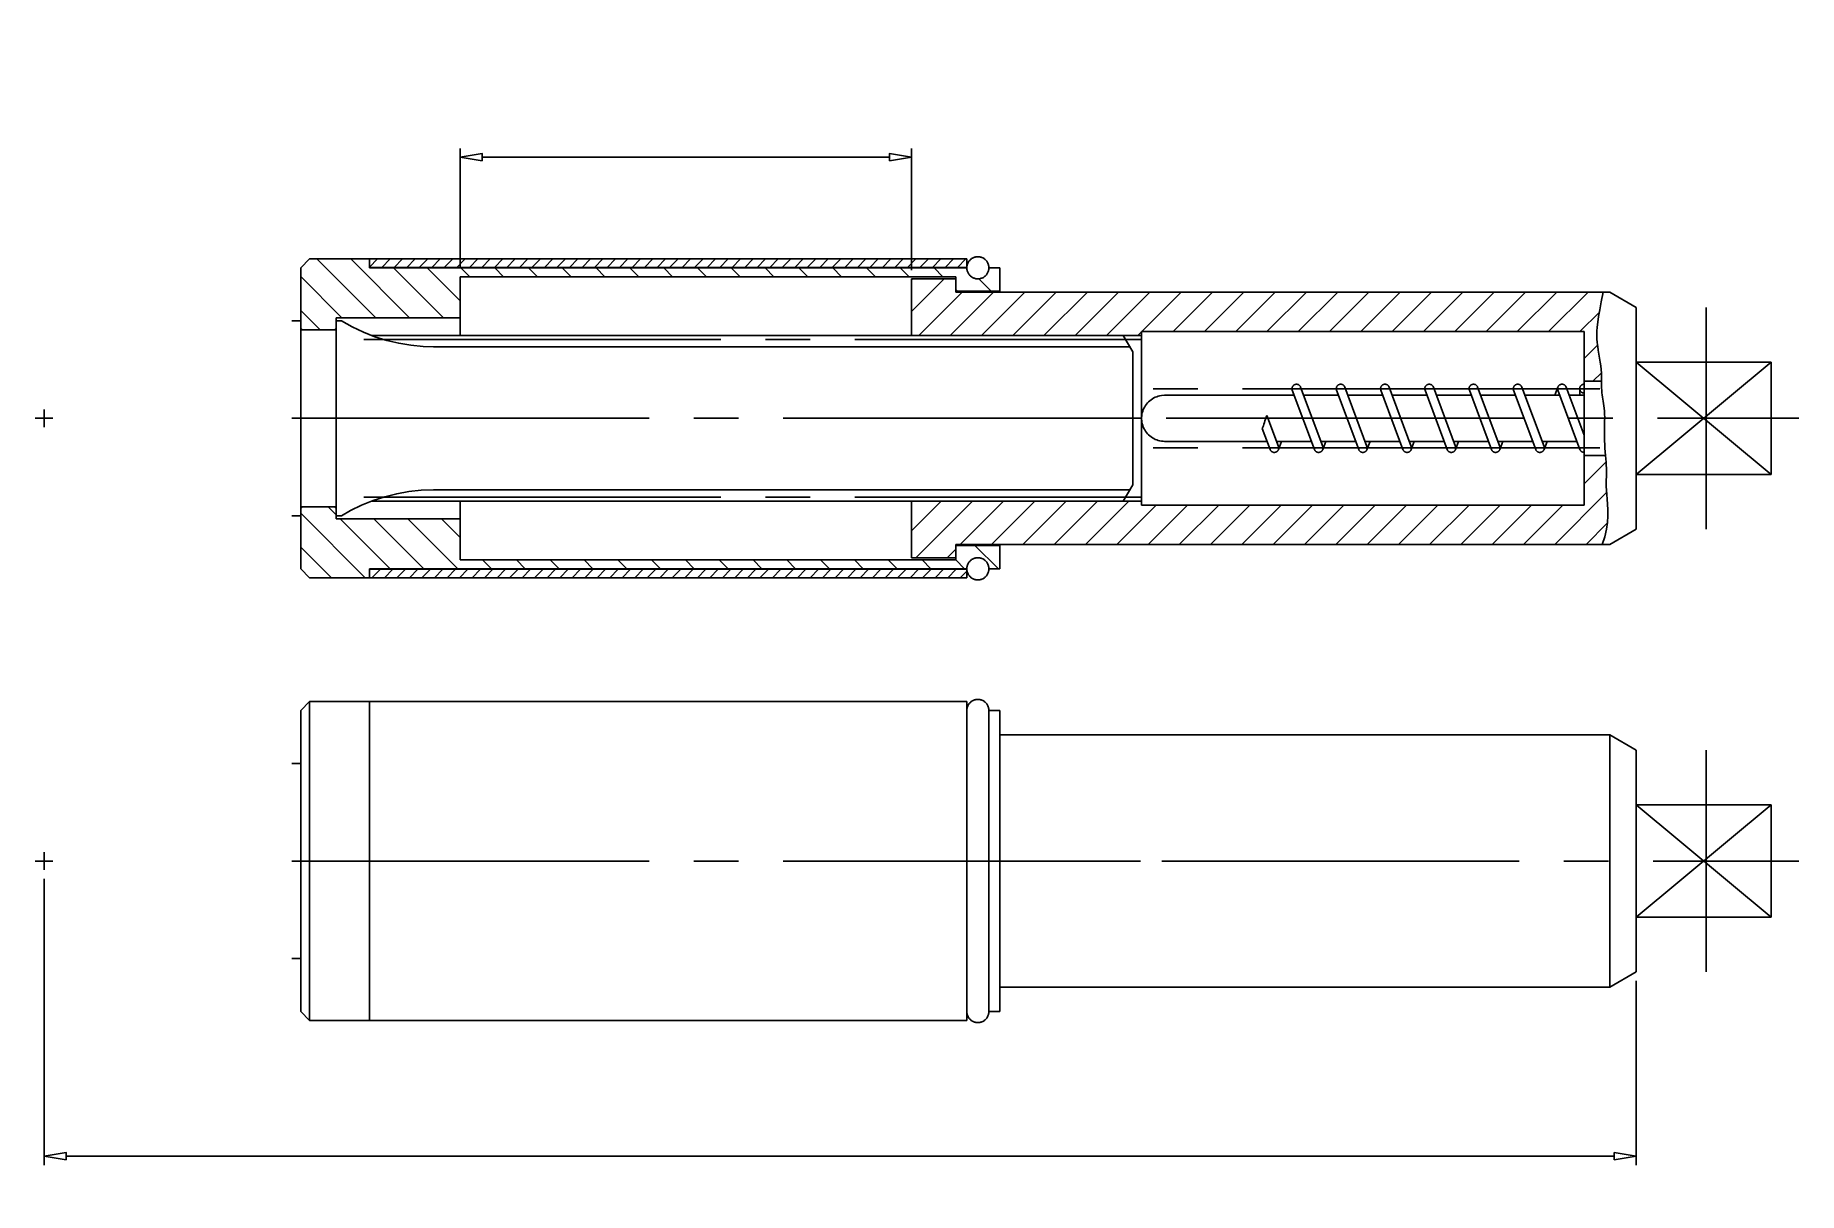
# Model space of a CAD drawing. Extents: x 0.1 to 49.5, y 18.9 to 51.2.
import ezdxf

# ---------------------------------------------------------------- set-up
doc = ezdxf.new("R2010")
doc.units = 0
doc.linetypes.add('1', pattern=[13.75, 10, -1.25, 1.25, -1.25])
doc.linetypes.add('2', pattern=[6.25, 5, -1.25])
doc.layers.get('0').update_dxf_attribs({"linetype": 'CONTINUOUS'})

msp = doc.modelspace()

# ---------------------------------------------------------------- linework, layer by layer
at = {"color": 2, "const_width": 0.000000248}
for points in [[(35.738, 51.032), (35.64, 51.023), (35.63, 51.067), (35.614, 51.102), (35.593, 51.128), (35.567, 51.146), (35.537, 51.157), (35.503, 51.161), (35.473, 51.158), (35.446, 51.151), (35.421, 51.138), (35.399, 51.121), (35.379, 51.101), (35.363, 51.078), (35.349, 51.05), (35.336, 51.016), (35.325, 50.976), (35.317, 50.933), (35.311, 50.889), (35.31, 50.845), (35.31, 50.84), (35.31, 50.833), (35.31, 50.824), (35.333, 50.856), (35.361, 50.883), (35.394, 50.907), (35.43, 50.924), (35.468, 50.935), (35.508, 50.939), (35.573, 50.93), (35.631, 50.904), (35.682, 50.86), (35.722, 50.802), (35.746, 50.734), (35.754, 50.654), (35.745, 50.571), (35.721, 50.5), (35.679, 50.44), (35.625, 50.396), (35.563, 50.369), (35.493, 50.36), (35.441, 50.365), (35.391, 50.38), (35.345, 50.405), (35.304, 50.44), (35.27, 50.484), (35.243, 50.536), (35.224, 50.601), (35.212, 50.682), (35.209, 50.781), (35.212, 50.884), (35.224, 50.973), (35.243, 51.046), (35.27, 51.107), (35.304, 51.157), (35.346, 51.197), (35.394, 51.226), (35.447, 51.243), (35.505, 51.248), (35.566, 51.242), (35.619, 51.223), (35.664, 51.192), (35.7, 51.149), (35.725, 51.096), (35.738, 51.032)], [(35.322, 50.648), (35.327, 50.591), (35.342, 50.542), (35.368, 50.502), (35.401, 50.472), (35.439, 50.454), (35.48, 50.448), (35.524, 50.455), (35.563, 50.474), (35.599, 50.506), (35.627, 50.549), (35.643, 50.599), (35.649, 50.657), (35.644, 50.709), (35.628, 50.754), (35.601, 50.792), (35.567, 50.821), (35.528, 50.838), (35.483, 50.844), (35.439, 50.838), (35.4, 50.821), (35.367, 50.792), (35.342, 50.753), (35.327, 50.705), (35.322, 50.648)], [(36.398, 50.804), (36.394, 50.708), (36.384, 50.625), (36.367, 50.556), (36.344, 50.498), (36.314, 50.45), (36.277, 50.411), (36.234, 50.382), (36.184, 50.365), (36.127, 50.36), (36.085, 50.363), (36.046, 50.372), (36.01, 50.388), (35.979, 50.409), (35.951, 50.437), (35.927, 50.469), (35.907, 50.507), (35.89, 50.55), (35.876, 50.599), (35.865, 50.655), (35.859, 50.724), (35.857, 50.804), (35.86, 50.9), (35.87, 50.982), (35.887, 51.052), (35.91, 51.11), (35.94, 51.158), (35.977, 51.197), (36.02, 51.226), (36.07, 51.243), (36.127, 51.248), (36.201, 51.238), (36.264, 51.208), (36.316, 51.158), (36.361, 51.071), (36.388, 50.953), (36.398, 50.804)], [(36.293, 50.804), (36.288, 50.931), (36.272, 51.026), (36.245, 51.09), (36.211, 51.129), (36.172, 51.153), (36.127, 51.161), (36.083, 51.153), (36.044, 51.129), (36.009, 51.089), (35.983, 51.026), (35.967, 50.931), (35.962, 50.804), (35.967, 50.677), (35.983, 50.582), (36.009, 50.519), (36.044, 50.48), (36.084, 50.456), (36.128, 50.448), (36.172, 50.455), (36.209, 50.476), (36.24, 50.511), (36.27, 50.579), (36.287, 50.676), (36.293, 50.804)], [(36.513, 50.576), (36.615, 50.585), (36.625, 50.547), (36.638, 50.516), (36.653, 50.493), (36.683, 50.468), (36.717, 50.453), (36.755, 50.448), (36.786, 50.451), (36.814, 50.46), (36.84, 50.476), (36.87, 50.504), (36.895, 50.54), (36.916, 50.584), (36.932, 50.637), (36.941, 50.704), (36.945, 50.785), (36.919, 50.749), (36.889, 50.72), (36.855, 50.698), (36.819, 50.682), (36.782, 50.672), (36.744, 50.669), (36.679, 50.678), (36.621, 50.704), (36.57, 50.748), (36.531, 50.805), (36.507, 50.873), (36.499, 50.951), (36.503, 51.004), (36.514, 51.055), (36.532, 51.103), (36.558, 51.147), (36.588, 51.182), (36.625, 51.211), (36.666, 51.232), (36.71, 51.244), (36.758, 51.248), (36.838, 51.238), (36.907, 51.205), (36.966, 51.15), (37.01, 51.071), (37.037, 50.963), (37.046, 50.826), (37.036, 50.673), (37.007, 50.551), (36.957, 50.459), (36.9, 50.404), (36.83, 50.371), (36.749, 50.36), (36.687, 50.366), (36.634, 50.385), (36.588, 50.417), (36.552, 50.461), (36.527, 50.514), (36.513, 50.576)], [(36.929, 50.952), (36.927, 50.988), (36.919, 51.023), (36.907, 51.057), (36.89, 51.088), (36.869, 51.114), (36.844, 51.134), (36.817, 51.149), (36.789, 51.158), (36.76, 51.161), (36.719, 51.155), (36.682, 51.136), (36.649, 51.106), (36.623, 51.065), (36.608, 51.016), (36.603, 50.958), (36.608, 50.902), (36.623, 50.854), (36.649, 50.815), (36.682, 50.787), (36.72, 50.769), (36.764, 50.763), (36.808, 50.769), (36.847, 50.787), (36.881, 50.815), (36.908, 50.854), (36.924, 50.899), (36.929, 50.952)], [(37.686, 50.804), (37.682, 50.708), (37.672, 50.625), (37.655, 50.556), (37.632, 50.498), (37.602, 50.45), (37.565, 50.411), (37.522, 50.382), (37.472, 50.365), (37.415, 50.36), (37.373, 50.363), (37.334, 50.372), (37.298, 50.388), (37.267, 50.409), (37.239, 50.437), (37.215, 50.469), (37.195, 50.507), (37.178, 50.55), (37.164, 50.599), (37.153, 50.655), (37.147, 50.724), (37.145, 50.804), (37.148, 50.9), (37.158, 50.982), (37.175, 51.052), (37.198, 51.11), (37.228, 51.158), (37.265, 51.197), (37.308, 51.226), (37.358, 51.243), (37.415, 51.248), (37.489, 51.238), (37.552, 51.208), (37.604, 51.158), (37.649, 51.071), (37.676, 50.953), (37.686, 50.804)], [(37.581, 50.804), (37.576, 50.931), (37.56, 51.026), (37.533, 51.09), (37.499, 51.129), (37.46, 51.153), (37.415, 51.161), (37.371, 51.153), (37.332, 51.129), (37.297, 51.089), (37.271, 51.026), (37.255, 50.931), (37.25, 50.804), (37.255, 50.677), (37.271, 50.582), (37.297, 50.519), (37.332, 50.48), (37.372, 50.456), (37.416, 50.448), (37.46, 50.455), (37.497, 50.476), (37.528, 50.511), (37.558, 50.579), (37.575, 50.676), (37.581, 50.804)], [(37.946, 51.234), (38.048, 51.234), (38.048, 50.553), (38.075, 50.577), (38.107, 50.602), (38.144, 50.626), (38.183, 50.649), (38.218, 50.667), (38.251, 50.681), (38.251, 50.578), (38.197, 50.548), (38.147, 50.514), (38.102, 50.476), (38.064, 50.437), (38.034, 50.398), (38.012, 50.36), (37.946, 50.36), (37.946, 51.234)], [(38.958, 51.032), (38.86, 51.023), (38.85, 51.067), (38.834, 51.102), (38.813, 51.128), (38.787, 51.146), (38.757, 51.157), (38.723, 51.161), (38.693, 51.158), (38.666, 51.151), (38.641, 51.138), (38.619, 51.121), (38.599, 51.101), (38.583, 51.078), (38.569, 51.05), (38.556, 51.016), (38.545, 50.976), (38.536, 50.933), (38.531, 50.889), (38.53, 50.845), (38.53, 50.84), (38.53, 50.833), (38.53, 50.824), (38.553, 50.856), (38.581, 50.883), (38.614, 50.907), (38.65, 50.924), (38.688, 50.935), (38.728, 50.939), (38.793, 50.93), (38.851, 50.904), (38.902, 50.86), (38.942, 50.802), (38.966, 50.734), (38.974, 50.654), (38.965, 50.571), (38.94, 50.5), (38.899, 50.44), (38.845, 50.396), (38.783, 50.369), (38.713, 50.36), (38.66, 50.365), (38.611, 50.38), (38.565, 50.405), (38.524, 50.44), (38.49, 50.484), (38.463, 50.536), (38.444, 50.601), (38.432, 50.682), (38.428, 50.781), (38.432, 50.884), (38.444, 50.973), (38.463, 51.046), (38.49, 51.107), (38.524, 51.157), (38.566, 51.197), (38.614, 51.226), (38.667, 51.243), (38.725, 51.248), (38.786, 51.242), (38.839, 51.223), (38.884, 51.192), (38.92, 51.149), (38.944, 51.096), (38.958, 51.032)], [(38.542, 50.648), (38.547, 50.591), (38.562, 50.542), (38.588, 50.502), (38.621, 50.472), (38.659, 50.454), (38.7, 50.448), (38.744, 50.455), (38.783, 50.474), (38.819, 50.506), (38.847, 50.549), (38.863, 50.599), (38.869, 50.657), (38.864, 50.709), (38.848, 50.754), (38.821, 50.792), (38.787, 50.821), (38.748, 50.838), (38.703, 50.844), (38.659, 50.838), (38.62, 50.821), (38.587, 50.792), (38.562, 50.753), (38.547, 50.705), (38.542, 50.648)], [(37.473, 49.644), (37.473, 49.747), (38.021, 49.747), (38.02, 49.722), (38.016, 49.697), (38.009, 49.673), (37.992, 49.634), (37.97, 49.595), (37.942, 49.557), (37.907, 49.517), (37.862, 49.473), (37.809, 49.425), (37.728, 49.353), (37.668, 49.292), (37.626, 49.241), (37.6, 49.197), (37.584, 49.154), (37.579, 49.113), (37.583, 49.072), (37.598, 49.037), (37.622, 49.005), (37.654, 48.981), (37.691, 48.967), (37.735, 48.962), (37.78, 48.967), (37.82, 48.982), (37.852, 49.008), (37.877, 49.043), (37.892, 49.086), (37.897, 49.136), (38.002, 49.125), (37.988, 49.05), (37.961, 48.987), (37.921, 48.938), (37.869, 48.902), (37.806, 48.88), (37.732, 48.873), (37.658, 48.881), (37.596, 48.904), (37.544, 48.943), (37.505, 48.993), (37.482, 49.05), (37.474, 49.115), (37.476, 49.15), (37.483, 49.184), (37.494, 49.218), (37.511, 49.252), (37.534, 49.287), (37.562, 49.324), (37.6, 49.366), (37.653, 49.417), (37.719, 49.477), (37.773, 49.525), (37.812, 49.562), (37.836, 49.587), (37.853, 49.606), (37.867, 49.625), (37.879, 49.644), (37.473, 49.644)], [(38.378, 49.762), (38.137, 48.862), (38.056, 48.862), (38.296, 49.762), (38.378, 49.762)], [(38.59, 49.747), (38.692, 49.747), (38.692, 49.066), (38.719, 49.091), (38.751, 49.115), (38.788, 49.14), (38.827, 49.162), (38.862, 49.181), (38.895, 49.195), (38.895, 49.092), (38.841, 49.062), (38.791, 49.028), (38.746, 48.99), (38.708, 48.95), (38.678, 48.911), (38.656, 48.873), (38.59, 48.873), (38.59, 49.747)], [(37.171, 49.019), (37.171, 48.877), (37.055, 48.877), (37.055, 49.019), (37.082, 49.185), (37.143, 49.185), (37.171, 49.019)], [(37.33, 49.185), (37.359, 49.019), (37.359, 48.877), (37.243, 48.877), (37.243, 49.019), (37.268, 49.185), (37.33, 49.185)], [(35.864, 48.158), (35.864, 48.261), (36.412, 48.261), (36.411, 48.235), (36.407, 48.211), (36.4, 48.187), (36.384, 48.148), (36.361, 48.109), (36.333, 48.071), (36.298, 48.031), (36.254, 47.987), (36.2, 47.939), (36.12, 47.867), (36.059, 47.805), (36.018, 47.755), (35.991, 47.71), (35.975, 47.667), (35.97, 47.626), (35.975, 47.586), (35.989, 47.55), (36.013, 47.519), (36.045, 47.495), (36.083, 47.48), (36.126, 47.475), (36.172, 47.48), (36.211, 47.496), (36.244, 47.522), (36.268, 47.556), (36.283, 47.599), (36.288, 47.65), (36.393, 47.639), (36.379, 47.563), (36.352, 47.501), (36.312, 47.451), (36.26, 47.415), (36.197, 47.394), (36.124, 47.387), (36.05, 47.395), (35.987, 47.418), (35.935, 47.456), (35.896, 47.506), (35.873, 47.564), (35.866, 47.628), (35.868, 47.663), (35.875, 47.697), (35.886, 47.731), (35.902, 47.765), (35.925, 47.801), (35.953, 47.837), (35.992, 47.879), (36.044, 47.93), (36.11, 47.991), (36.164, 48.039), (36.203, 48.075), (36.228, 48.1), (36.244, 48.119), (36.259, 48.139), (36.271, 48.158), (35.864, 48.158)], [(36.664, 48.261), (36.664, 48.139), (36.548, 48.139), (36.548, 48.261), (36.664, 48.261)], [(36.947, 48.261), (36.947, 48.181), (36.991, 48.233), (37.047, 48.265), (37.115, 48.275), (37.162, 48.27), (37.206, 48.257), (37.247, 48.233), (37.284, 48.202), (37.315, 48.163), (37.34, 48.117), (37.359, 48.065), (37.37, 48.008), (37.373, 47.946), (37.37, 47.885), (37.36, 47.828), (37.343, 47.775), (37.32, 47.728), (37.29, 47.688), (37.254, 47.657), (37.212, 47.634), (37.167, 47.621), (37.12, 47.616), (37.085, 47.619), (37.052, 47.627), (37.023, 47.64), (36.996, 47.658), (36.973, 47.679), (36.954, 47.703), (36.954, 47.39), (36.853, 47.39), (36.853, 48.261), (36.947, 48.261)], [(37.269, 47.946), (37.263, 48.02), (37.247, 48.08), (37.22, 48.127), (37.186, 48.16), (37.148, 48.18), (37.105, 48.187), (37.063, 48.181), (37.025, 48.162), (36.992, 48.13), (36.966, 48.085), (36.951, 48.027), (36.945, 47.955), (36.951, 47.876), (36.967, 47.813), (36.993, 47.765), (37.027, 47.731), (37.066, 47.711), (37.11, 47.704), (37.153, 47.711), (37.19, 47.73), (37.223, 47.763), (37.249, 47.809), (37.264, 47.87), (37.269, 47.946)], [(38.019, 47.945), (38.008, 47.839), (37.977, 47.752), (37.926, 47.686), (37.87, 47.647), (37.807, 47.624), (37.737, 47.616), (37.659, 47.625), (37.592, 47.654), (37.535, 47.701), (37.491, 47.765), (37.465, 47.844), (37.456, 47.937), (37.46, 48.012), (37.471, 48.076), (37.491, 48.128), (37.517, 48.171), (37.551, 48.207), (37.592, 48.236), (37.638, 48.258), (37.686, 48.271), (37.737, 48.275), (37.816, 48.266), (37.884, 48.237), (37.941, 48.19), (37.984, 48.125), (38.01, 48.044), (38.019, 47.945)], [(37.914, 47.945), (37.908, 48.019), (37.892, 48.08), (37.864, 48.127), (37.827, 48.16), (37.785, 48.18), (37.737, 48.187), (37.689, 48.18), (37.647, 48.16), (37.611, 48.127), (37.583, 48.079), (37.566, 48.018), (37.561, 47.942), (37.566, 47.87), (37.583, 47.811), (37.611, 47.765), (37.648, 47.731), (37.69, 47.711), (37.737, 47.704), (37.785, 47.711), (37.827, 47.731), (37.864, 47.764), (37.892, 47.811), (37.908, 47.872), (37.914, 47.945)], [(38.936, 48.261), (38.936, 47.39), (38.771, 47.39), (38.574, 48.007), (38.558, 48.059), (38.545, 48.102), (38.535, 48.135), (38.524, 48.099), (38.509, 48.052), (38.491, 47.996), (38.292, 47.39), (38.145, 47.39), (38.145, 48.261), (38.25, 48.261), (38.25, 47.532), (38.491, 48.261), (38.59, 48.261), (38.83, 47.52), (38.83, 48.261), (38.936, 48.261)], [(18.338, 47.258), (18.334, 47.162), (18.324, 47.08), (18.306, 47.011), (18.282, 46.953), (18.25, 46.905), (18.212, 46.866), (18.167, 46.838), (18.115, 46.821), (18.055, 46.815), (18.011, 46.818), (17.97, 46.828), (17.933, 46.843), (17.9, 46.865), (17.871, 46.892), (17.846, 46.924), (17.825, 46.962), (17.807, 47.005), (17.792, 47.053), (17.781, 47.11), (17.775, 47.178), (17.773, 47.258), (17.776, 47.353), (17.786, 47.435), (17.804, 47.504), (17.828, 47.562), (17.859, 47.61), (17.898, 47.649), (17.943, 47.678), (17.995, 47.695), (18.055, 47.7), (18.133, 47.69), (18.199, 47.661), (18.252, 47.611), (18.3, 47.523), (18.328, 47.406), (18.338, 47.258)], [(18.229, 47.258), (18.223, 47.385), (18.206, 47.479), (18.179, 47.542), (18.143, 47.582), (18.102, 47.605), (18.055, 47.613), (18.009, 47.605), (17.968, 47.581), (17.932, 47.542), (17.904, 47.479), (17.887, 47.384), (17.882, 47.258), (17.887, 47.131), (17.904, 47.036), (17.932, 46.974), (17.968, 46.934), (18.009, 46.911), (18.056, 46.903), (18.102, 46.91), (18.141, 46.931), (18.174, 46.965), (18.204, 47.033), (18.222, 47.131), (18.229, 47.258)], [(19.012, 47.459), (18.9, 47.449), (18.888, 47.499), (18.869, 47.54), (18.842, 47.572), (18.81, 47.595), (18.774, 47.608), (18.733, 47.613), (18.684, 47.606), (18.641, 47.587), (18.603, 47.555), (18.573, 47.512), (18.556, 47.461), (18.55, 47.401), (18.555, 47.345), (18.572, 47.297), (18.601, 47.257), (18.638, 47.228), (18.683, 47.211), (18.735, 47.205), (18.768, 47.207), (18.799, 47.215), (18.828, 47.228), (18.853, 47.245), (18.875, 47.266), (18.893, 47.289), (18.993, 47.276), (18.909, 46.83), (18.478, 46.83), (18.478, 46.932), (18.824, 46.932), (18.87, 47.165), (18.817, 47.135), (18.763, 47.117), (18.706, 47.111), (18.635, 47.12), (18.571, 47.146), (18.515, 47.189), (18.471, 47.247), (18.445, 47.314), (18.437, 47.392), (18.444, 47.467), (18.467, 47.534), (18.505, 47.595), (18.568, 47.654), (18.644, 47.689), (18.733, 47.7), (18.807, 47.693), (18.871, 47.671), (18.926, 47.634), (18.969, 47.585), (18.997, 47.527), (19.012, 47.459)], [(18.699, 40.243), (18.699, 40.346), (19.247, 40.346), (19.246, 40.32), (19.243, 40.295), (19.235, 40.271), (19.219, 40.232), (19.196, 40.194), (19.168, 40.156), (19.133, 40.116), (19.089, 40.072), (19.035, 40.024), (18.955, 39.952), (18.894, 39.89), (18.853, 39.839), (18.826, 39.795), (18.81, 39.752), (18.805, 39.711), (18.81, 39.671), (18.824, 39.635), (18.848, 39.604), (18.88, 39.58), (18.918, 39.565), (18.961, 39.56), (19.007, 39.565), (19.046, 39.581), (19.079, 39.606), (19.103, 39.641), (19.118, 39.684), (19.123, 39.735), (19.228, 39.723), (19.214, 39.648), (19.187, 39.586), (19.147, 39.536), (19.095, 39.5), (19.032, 39.479), (18.959, 39.472), (18.885, 39.479), (18.822, 39.503), (18.77, 39.541), (18.731, 39.591), (18.708, 39.649), (18.701, 39.713), (18.703, 39.748), (18.71, 39.782), (18.721, 39.816), (18.737, 39.85), (18.76, 39.886), (18.788, 39.922), (18.827, 39.964), (18.879, 40.015), (18.945, 40.075), (18.999, 40.124), (19.038, 40.16), (19.063, 40.185), (19.079, 40.204), (19.094, 40.224), (19.106, 40.243), (18.699, 40.243)], [(19.552, 40.346), (19.552, 40.137), (19.912, 40.137), (19.912, 40.039), (19.533, 39.475), (19.45, 39.475), (19.45, 40.039), (19.338, 40.039), (19.338, 40.137), (19.45, 40.137), (19.45, 40.346), (19.552, 40.346)], [(19.552, 39.647), (19.812, 40.039), (19.552, 40.039), (19.552, 39.647)], [(20.366, 39.874), (20.404, 39.855), (20.436, 39.832), (20.46, 39.804), (20.476, 39.772), (20.487, 39.736), (20.49, 39.696), (20.483, 39.636), (20.461, 39.583), (20.425, 39.536), (20.377, 39.5), (20.319, 39.479), (20.252, 39.472), (20.184, 39.479), (20.126, 39.501), (20.077, 39.538), (20.041, 39.585), (20.019, 39.639), (20.011, 39.699), (20.015, 39.738), (20.025, 39.773), (20.041, 39.804), (20.065, 39.832), (20.096, 39.855), (20.133, 39.874), (20.086, 39.895), (20.048, 39.923), (20.017, 39.958), (19.995, 39.999), (19.982, 40.045), (19.977, 40.097), (19.986, 40.167), (20.011, 40.23), (20.052, 40.284), (20.108, 40.327), (20.174, 40.352), (20.25, 40.36), (20.327, 40.352), (20.393, 40.327), (20.448, 40.284), (20.49, 40.229), (20.515, 40.166), (20.523, 40.094), (20.519, 40.04), (20.505, 39.993), (20.482, 39.952), (20.451, 39.918), (20.412, 39.892), (20.366, 39.874)], [(20.419, 40.094), (20.417, 40.125), (20.41, 40.154), (20.398, 40.183), (20.382, 40.209), (20.362, 40.231), (20.337, 40.249), (20.309, 40.262), (20.28, 40.27), (20.249, 40.273), (20.203, 40.267), (20.163, 40.251), (20.129, 40.223), (20.102, 40.187), (20.087, 40.146), (20.081, 40.098), (20.087, 40.05), (20.103, 40.007), (20.13, 39.97), (20.166, 39.942), (20.206, 39.926), (20.253, 39.92), (20.298, 39.925), (20.337, 39.942), (20.372, 39.97), (20.398, 40.006), (20.414, 40.047), (20.419, 40.094)], [(21.166, 40.116), (21.064, 40.102), (21.05, 40.156), (21.03, 40.2), (21.004, 40.232), (20.974, 40.255), (20.94, 40.268), (20.902, 40.273), (20.856, 40.267), (20.816, 40.249), (20.78, 40.22), (20.753, 40.183), (20.736, 40.14), (20.731, 40.091), (20.736, 40.045), (20.751, 40.004), (20.777, 39.969), (20.81, 39.943), (20.849, 39.927), (20.893, 39.922), (20.914, 39.923), (20.938, 39.927), (20.965, 39.934), (20.954, 39.84), (20.947, 39.84), (20.942, 39.841), (20.937, 39.841), (20.895, 39.837), (20.856, 39.825), (20.82, 39.805), (20.791, 39.777), (20.774, 39.741), (20.768, 39.695), (20.772, 39.659), (20.785, 39.626), (20.806, 39.598), (20.834, 39.577), (20.866, 39.564), (20.904, 39.56), (20.941, 39.564), (20.974, 39.577), (21.003, 39.599), (21.026, 39.629), (21.043, 39.668), (21.054, 39.716), (21.156, 39.697), (21.138, 39.631), (21.11, 39.575), (21.071, 39.531), (21.023, 39.498), (20.968, 39.478), (20.906, 39.472), (20.862, 39.475), (20.82, 39.485), (20.781, 39.502), (20.746, 39.525), (20.717, 39.553), (20.694, 39.586), (20.677, 39.622), (20.667, 39.659), (20.664, 39.698), (20.667, 39.734), (20.676, 39.769), (20.692, 39.801), (20.715, 39.829), (20.743, 39.854), (20.778, 39.874), (20.732, 39.89), (20.694, 39.915), (20.664, 39.948), (20.641, 39.989), (20.627, 40.035), (20.623, 40.089), (20.632, 40.161), (20.658, 40.225), (20.702, 40.282), (20.759, 40.326), (20.826, 40.352), (20.902, 40.361), (20.971, 40.353), (21.031, 40.331), (21.083, 40.293), (21.125, 40.243), (21.152, 40.184), (21.166, 40.116)], [(21.275, 40.243), (21.275, 40.346), (21.823, 40.346), (21.822, 40.32), (21.818, 40.295), (21.811, 40.271), (21.795, 40.232), (21.772, 40.194), (21.744, 40.156), (21.709, 40.116), (21.665, 40.072), (21.611, 40.024), (21.531, 39.952), (21.47, 39.89), (21.429, 39.839), (21.402, 39.795), (21.386, 39.752), (21.381, 39.711), (21.386, 39.671), (21.4, 39.635), (21.424, 39.604), (21.456, 39.58), (21.494, 39.565), (21.537, 39.56), (21.583, 39.565), (21.622, 39.581), (21.655, 39.606), (21.679, 39.641), (21.694, 39.684), (21.699, 39.735), (21.804, 39.723), (21.79, 39.648), (21.763, 39.586), (21.723, 39.536), (21.671, 39.5), (21.608, 39.479), (21.535, 39.472), (21.461, 39.479), (21.398, 39.503), (21.346, 39.541), (21.307, 39.591), (21.284, 39.649), (21.277, 39.713), (21.279, 39.748), (21.286, 39.782), (21.297, 39.816), (21.313, 39.85), (21.336, 39.886), (21.364, 39.922), (21.403, 39.964), (21.455, 40.015), (21.521, 40.075), (21.575, 40.124), (21.614, 40.16), (21.639, 40.185), (21.655, 40.204), (21.67, 40.224), (21.682, 40.243), (21.275, 40.243)], [(22.439, 40.144), (22.341, 40.135), (22.33, 40.179), (22.315, 40.214), (22.294, 40.24), (22.268, 40.258), (22.238, 40.269), (22.204, 40.273), (22.174, 40.27), (22.146, 40.263), (22.122, 40.25), (22.099, 40.233), (22.08, 40.213), (22.064, 40.19), (22.049, 40.162), (22.037, 40.128), (22.026, 40.088), (22.017, 40.045), (22.012, 40.001), (22.01, 39.957), (22.01, 39.952), (22.011, 39.945), (22.011, 39.936), (22.034, 39.968), (22.062, 39.995), (22.094, 40.019), (22.131, 40.036), (22.169, 40.047), (22.209, 40.051), (22.274, 40.042), (22.332, 40.016), (22.383, 39.972), (22.423, 39.914), (22.446, 39.845), (22.454, 39.766), (22.446, 39.683), (22.421, 39.612), (22.38, 39.552), (22.326, 39.508), (22.264, 39.481), (22.194, 39.472), (22.141, 39.477), (22.092, 39.492), (22.046, 39.517), (22.005, 39.552), (21.971, 39.596), (21.944, 39.648), (21.925, 39.713), (21.913, 39.794), (21.909, 39.893), (21.913, 39.996), (21.925, 40.085), (21.944, 40.158), (21.97, 40.219), (22.005, 40.269), (22.046, 40.309), (22.094, 40.337), (22.148, 40.355), (22.206, 40.36), (22.267, 40.354), (22.32, 40.335), (22.365, 40.304), (22.401, 40.261), (22.425, 40.208), (22.439, 40.144)], [(20.386, 39.693), (20.382, 39.731), (20.369, 39.765), (20.348, 39.793), (20.32, 39.815), (20.288, 39.828), (20.25, 39.833), (20.213, 39.828), (20.181, 39.815), (20.153, 39.794), (20.132, 39.766), (20.12, 39.734), (20.116, 39.698), (20.12, 39.661), (20.133, 39.628), (20.154, 39.6), (20.182, 39.577), (20.215, 39.564), (20.251, 39.56), (20.288, 39.564), (20.32, 39.577), (20.348, 39.599), (20.369, 39.627), (20.382, 39.658), (20.386, 39.693)], [(22.022, 39.76), (22.027, 39.703), (22.043, 39.654), (22.069, 39.614), (22.102, 39.584), (22.14, 39.566), (22.181, 39.56), (22.224, 39.567), (22.264, 39.586), (22.299, 39.618), (22.327, 39.661), (22.344, 39.711), (22.35, 39.769), (22.344, 39.821), (22.328, 39.866), (22.302, 39.904), (22.268, 39.933), (22.228, 39.95), (22.184, 39.956), (22.14, 39.95), (22.101, 39.933), (22.068, 39.904), (22.043, 39.865), (22.027, 39.817), (22.022, 39.76)], [(36.422, 36.537), (36.321, 36.522), (36.306, 36.577), (36.286, 36.621), (36.261, 36.653), (36.231, 36.675), (36.197, 36.689), (36.158, 36.693), (36.113, 36.687), (36.073, 36.67), (36.037, 36.641), (36.01, 36.603), (35.993, 36.56), (35.988, 36.512), (35.993, 36.465), (36.008, 36.425), (36.033, 36.39), (36.067, 36.364), (36.106, 36.348), (36.15, 36.342), (36.171, 36.344), (36.195, 36.348), (36.222, 36.354), (36.21, 36.26), (36.204, 36.261), (36.199, 36.262), (36.194, 36.262), (36.152, 36.258), (36.113, 36.246), (36.077, 36.226), (36.048, 36.198), (36.031, 36.161), (36.025, 36.116), (36.029, 36.079), (36.042, 36.047), (36.063, 36.019), (36.09, 35.997), (36.123, 35.985), (36.161, 35.98), (36.198, 35.985), (36.231, 35.998), (36.26, 36.019), (36.283, 36.05), (36.3, 36.089), (36.31, 36.137), (36.412, 36.118), (36.394, 36.052), (36.366, 35.996), (36.327, 35.951), (36.28, 35.919), (36.225, 35.899), (36.163, 35.892), (36.119, 35.896), (36.077, 35.906), (36.038, 35.923), (36.003, 35.946), (35.974, 35.974), (35.951, 36.006), (35.934, 36.042), (35.924, 36.08), (35.92, 36.119), (35.924, 36.155), (35.933, 36.189), (35.949, 36.221), (35.971, 36.25), (36, 36.275), (36.035, 36.295), (35.989, 36.311), (35.951, 36.336), (35.92, 36.369), (35.898, 36.409), (35.884, 36.456), (35.88, 36.509), (35.888, 36.581), (35.915, 36.646), (35.959, 36.702), (36.016, 36.747), (36.083, 36.773), (36.159, 36.782), (36.228, 36.774), (36.288, 36.751), (36.34, 36.713), (36.381, 36.663), (36.409, 36.605), (36.422, 36.537)], [(37.067, 36.538), (36.96, 36.529), (36.949, 36.579), (36.93, 36.62), (36.905, 36.652), (36.874, 36.675), (36.839, 36.689), (36.801, 36.693), (36.754, 36.687), (36.713, 36.667), (36.676, 36.635), (36.648, 36.592), (36.631, 36.541), (36.625, 36.481), (36.631, 36.424), (36.647, 36.376), (36.674, 36.336), (36.71, 36.307), (36.753, 36.29), (36.802, 36.284), (36.834, 36.286), (36.864, 36.294), (36.891, 36.307), (36.916, 36.324), (36.936, 36.345), (36.953, 36.368), (37.049, 36.355), (36.969, 35.908), (36.556, 35.908), (36.556, 36.01), (36.887, 36.01), (36.932, 36.244), (36.881, 36.214), (36.829, 36.195), (36.775, 36.189), (36.707, 36.198), (36.646, 36.224), (36.592, 36.268), (36.551, 36.326), (36.526, 36.394), (36.517, 36.471), (36.525, 36.546), (36.547, 36.615), (36.583, 36.675), (36.643, 36.734), (36.715, 36.769), (36.801, 36.781), (36.871, 36.774), (36.933, 36.752), (36.985, 36.715), (37.026, 36.666), (37.053, 36.607), (37.067, 36.538)], [(37.183, 36.109), (37.284, 36.117), (37.294, 36.079), (37.307, 36.049), (37.322, 36.026), (37.352, 36.001), (37.386, 35.985), (37.424, 35.98), (37.455, 35.983), (37.484, 35.993), (37.51, 36.009), (37.539, 36.037), (37.565, 36.073), (37.585, 36.116), (37.601, 36.17), (37.611, 36.237), (37.614, 36.317), (37.588, 36.282), (37.558, 36.253), (37.524, 36.23), (37.488, 36.214), (37.451, 36.205), (37.413, 36.202), (37.348, 36.21), (37.291, 36.237), (37.24, 36.28), (37.2, 36.338), (37.176, 36.406), (37.168, 36.484), (37.172, 36.537), (37.183, 36.588), (37.202, 36.636), (37.227, 36.679), (37.258, 36.715), (37.294, 36.744), (37.335, 36.765), (37.38, 36.777), (37.428, 36.781), (37.507, 36.77), (37.576, 36.737), (37.635, 36.683), (37.68, 36.603), (37.707, 36.495), (37.715, 36.359), (37.706, 36.206), (37.676, 36.084), (37.627, 35.992), (37.569, 35.937), (37.5, 35.903), (37.418, 35.892), (37.357, 35.899), (37.303, 35.918), (37.258, 35.95), (37.222, 35.993), (37.197, 36.046), (37.183, 36.109)], [(37.598, 36.484), (37.596, 36.521), (37.588, 36.556), (37.576, 36.59), (37.559, 36.621), (37.538, 36.647), (37.514, 36.667), (37.486, 36.682), (37.458, 36.69), (37.429, 36.693), (37.388, 36.687), (37.351, 36.669), (37.319, 36.639), (37.293, 36.598), (37.277, 36.548), (37.272, 36.49), (37.277, 36.434), (37.293, 36.387), (37.318, 36.348), (37.351, 36.319), (37.39, 36.302), (37.433, 36.296), (37.477, 36.302), (37.516, 36.319), (37.55, 36.348), (37.577, 36.386), (37.593, 36.432), (37.598, 36.484)], [(38.355, 36.337), (38.352, 36.241), (38.341, 36.158), (38.325, 36.089), (38.301, 36.031), (38.271, 35.982), (38.235, 35.943), (38.192, 35.915), (38.142, 35.898), (38.085, 35.892), (38.042, 35.896), (38.003, 35.905), (37.968, 35.921), (37.936, 35.942), (37.908, 35.969), (37.884, 36.002), (37.864, 36.04), (37.847, 36.083), (37.833, 36.131), (37.823, 36.188), (37.816, 36.257), (37.814, 36.337), (37.818, 36.433), (37.828, 36.515), (37.844, 36.584), (37.868, 36.642), (37.897, 36.691), (37.934, 36.73), (37.977, 36.758), (38.027, 36.775), (38.085, 36.781), (38.159, 36.771), (38.222, 36.741), (38.273, 36.691), (38.318, 36.603), (38.346, 36.485), (38.355, 36.337)], [(38.25, 36.337), (38.245, 36.464), (38.229, 36.559), (38.203, 36.622), (38.168, 36.662), (38.129, 36.685), (38.085, 36.693), (38.04, 36.685), (38.001, 36.662), (37.967, 36.622), (37.94, 36.559), (37.924, 36.464), (37.919, 36.337), (37.924, 36.21), (37.94, 36.115), (37.967, 36.052), (38.001, 36.012), (38.041, 35.989), (38.086, 35.981), (38.129, 35.988), (38.167, 36.009), (38.198, 36.043), (38.227, 36.111), (38.244, 36.209), (38.25, 36.337)], [(38.616, 36.766), (38.717, 36.766), (38.717, 36.085), (38.744, 36.11), (38.776, 36.134), (38.814, 36.159), (38.852, 36.181), (38.888, 36.2), (38.921, 36.214), (38.921, 36.111), (38.866, 36.081), (38.817, 36.047), (38.772, 36.009), (38.733, 35.969), (38.703, 35.93), (38.681, 35.892), (38.616, 35.892), (38.616, 36.766)], [(39.628, 36.565), (39.53, 36.556), (39.519, 36.599), (39.503, 36.634), (39.482, 36.661), (39.457, 36.679), (39.427, 36.69), (39.392, 36.693), (39.362, 36.691), (39.335, 36.683), (39.31, 36.671), (39.288, 36.654), (39.269, 36.634), (39.252, 36.61), (39.238, 36.582), (39.225, 36.548), (39.214, 36.509), (39.206, 36.466), (39.201, 36.422), (39.199, 36.378), (39.199, 36.373), (39.199, 36.365), (39.2, 36.357), (39.222, 36.389), (39.25, 36.416), (39.283, 36.439), (39.319, 36.457), (39.357, 36.468), (39.397, 36.471), (39.463, 36.463), (39.521, 36.436), (39.572, 36.393), (39.611, 36.335), (39.635, 36.266), (39.643, 36.186), (39.635, 36.104), (39.61, 36.033), (39.569, 35.973), (39.515, 35.928), (39.453, 35.901), (39.382, 35.892), (39.33, 35.897), (39.281, 35.913), (39.234, 35.938), (39.193, 35.973), (39.159, 36.016), (39.133, 36.068), (39.113, 36.133), (39.102, 36.215), (39.098, 36.313), (39.102, 36.417), (39.113, 36.506), (39.132, 36.579), (39.159, 36.64), (39.193, 36.69), (39.235, 36.73), (39.283, 36.758), (39.336, 36.775), (39.395, 36.781), (39.456, 36.775), (39.508, 36.756), (39.554, 36.724), (39.589, 36.682), (39.614, 36.628), (39.628, 36.565)], [(39.211, 36.181), (39.216, 36.124), (39.232, 36.075), (39.258, 36.035), (39.291, 36.005), (39.328, 35.987), (39.37, 35.981), (39.413, 35.987), (39.452, 36.007), (39.488, 36.039), (39.516, 36.082), (39.533, 36.132), (39.538, 36.19), (39.533, 36.242), (39.517, 36.287), (39.49, 36.325), (39.456, 36.354), (39.417, 36.371), (39.373, 36.377), (39.328, 36.371), (39.29, 36.354), (39.256, 36.325), (39.231, 36.286), (39.216, 36.238), (39.211, 36.181)], [(18.699, 27.856), (18.699, 27.959), (19.247, 27.959), (19.246, 27.933), (19.243, 27.908), (19.235, 27.884), (19.219, 27.845), (19.196, 27.807), (19.168, 27.769), (19.133, 27.729), (19.089, 27.685), (19.035, 27.637), (18.955, 27.565), (18.894, 27.503), (18.853, 27.452), (18.826, 27.408), (18.81, 27.365), (18.805, 27.324), (18.81, 27.284), (18.824, 27.248), (18.848, 27.217), (18.88, 27.192), (18.918, 27.178), (18.961, 27.173), (19.007, 27.178), (19.046, 27.194), (19.079, 27.219), (19.103, 27.254), (19.118, 27.297), (19.123, 27.348), (19.228, 27.336), (19.214, 27.261), (19.187, 27.198), (19.147, 27.149), (19.095, 27.113), (19.032, 27.092), (18.959, 27.085), (18.885, 27.092), (18.822, 27.115), (18.77, 27.154), (18.731, 27.204), (18.708, 27.261), (18.701, 27.326), (18.703, 27.361), (18.71, 27.395), (18.721, 27.429), (18.737, 27.463), (18.76, 27.499), (18.788, 27.535), (18.827, 27.577), (18.879, 27.628), (18.945, 27.688), (18.999, 27.736), (19.038, 27.773), (19.063, 27.798), (19.079, 27.817), (19.094, 27.836), (19.106, 27.856), (18.699, 27.856)], [(19.552, 27.959), (19.552, 27.75), (19.912, 27.75), (19.912, 27.652), (19.533, 27.088), (19.45, 27.088), (19.45, 27.652), (19.338, 27.652), (19.338, 27.75), (19.45, 27.75), (19.45, 27.959), (19.552, 27.959)], [(19.552, 27.26), (19.812, 27.652), (19.552, 27.652), (19.552, 27.26)], [(20.366, 27.487), (20.404, 27.468), (20.436, 27.445), (20.46, 27.417), (20.476, 27.385), (20.487, 27.349), (20.49, 27.309), (20.483, 27.249), (20.461, 27.196), (20.425, 27.149), (20.377, 27.113), (20.319, 27.092), (20.252, 27.085), (20.184, 27.092), (20.126, 27.114), (20.077, 27.151), (20.041, 27.198), (20.019, 27.252), (20.011, 27.312), (20.015, 27.351), (20.025, 27.386), (20.041, 27.417), (20.065, 27.445), (20.096, 27.468), (20.133, 27.487), (20.086, 27.508), (20.048, 27.536), (20.017, 27.571), (19.995, 27.612), (19.982, 27.658), (19.977, 27.71), (19.986, 27.78), (20.011, 27.843), (20.052, 27.897), (20.108, 27.94), (20.174, 27.965), (20.25, 27.973), (20.327, 27.965), (20.393, 27.939), (20.448, 27.897), (20.49, 27.842), (20.515, 27.779), (20.523, 27.707), (20.519, 27.653), (20.505, 27.606), (20.482, 27.565), (20.451, 27.53), (20.412, 27.504), (20.366, 27.487)], [(20.419, 27.707), (20.417, 27.738), (20.41, 27.767), (20.398, 27.796), (20.382, 27.822), (20.362, 27.844), (20.337, 27.862), (20.309, 27.875), (20.28, 27.883), (20.249, 27.886), (20.203, 27.88), (20.163, 27.864), (20.129, 27.836), (20.102, 27.8), (20.087, 27.759), (20.081, 27.711), (20.087, 27.662), (20.103, 27.62), (20.13, 27.583), (20.166, 27.555), (20.206, 27.538), (20.253, 27.533), (20.298, 27.538), (20.337, 27.555), (20.372, 27.583), (20.398, 27.619), (20.414, 27.66), (20.419, 27.707)], [(21.166, 27.729), (21.064, 27.715), (21.05, 27.769), (21.03, 27.813), (21.004, 27.845), (20.974, 27.868), (20.94, 27.881), (20.902, 27.886), (20.856, 27.88), (20.816, 27.862), (20.78, 27.833), (20.753, 27.796), (20.736, 27.753), (20.731, 27.704), (20.736, 27.658), (20.751, 27.617), (20.777, 27.582), (20.81, 27.556), (20.849, 27.54), (20.893, 27.535), (20.914, 27.536), (20.938, 27.54), (20.965, 27.547), (20.954, 27.453), (20.947, 27.453), (20.942, 27.454), (20.937, 27.454), (20.895, 27.45), (20.856, 27.438), (20.82, 27.418), (20.791, 27.39), (20.774, 27.354), (20.768, 27.308), (20.772, 27.272), (20.785, 27.239), (20.806, 27.211), (20.834, 27.19), (20.866, 27.177), (20.904, 27.172), (20.941, 27.177), (20.974, 27.19), (21.003, 27.212), (21.026, 27.242), (21.043, 27.281), (21.054, 27.329), (21.156, 27.31), (21.138, 27.244), (21.11, 27.188), (21.071, 27.144), (21.023, 27.111), (20.968, 27.091), (20.906, 27.085), (20.862, 27.088), (20.82, 27.098), (20.781, 27.115), (20.746, 27.138), (20.717, 27.166), (20.694, 27.199), (20.677, 27.235), (20.667, 27.272), (20.664, 27.311), (20.667, 27.347), (20.676, 27.382), (20.692, 27.414), (20.715, 27.442), (20.743, 27.467), (20.778, 27.487), (20.732, 27.503), (20.694, 27.528), (20.664, 27.561), (20.641, 27.602), (20.627, 27.648), (20.623, 27.701), (20.632, 27.774), (20.658, 27.838), (20.702, 27.895), (20.759, 27.939), (20.826, 27.965), (20.902, 27.974), (20.971, 27.966), (21.031, 27.944), (21.083, 27.906), (21.125, 27.856), (21.152, 27.797), (21.166, 27.729)], [(21.275, 27.856), (21.275, 27.959), (21.823, 27.959), (21.822, 27.933), (21.818, 27.908), (21.811, 27.884), (21.795, 27.845), (21.772, 27.807), (21.744, 27.769), (21.709, 27.729), (21.665, 27.685), (21.611, 27.637), (21.531, 27.565), (21.47, 27.503), (21.429, 27.452), (21.402, 27.408), (21.386, 27.365), (21.381, 27.324), (21.386, 27.284), (21.4, 27.248), (21.424, 27.217), (21.456, 27.192), (21.494, 27.178), (21.537, 27.173), (21.583, 27.178), (21.622, 27.194), (21.655, 27.219), (21.679, 27.254), (21.694, 27.297), (21.699, 27.348), (21.804, 27.336), (21.79, 27.261), (21.763, 27.198), (21.723, 27.149), (21.671, 27.113), (21.608, 27.092), (21.535, 27.085), (21.461, 27.092), (21.398, 27.115), (21.346, 27.154), (21.307, 27.204), (21.284, 27.261), (21.277, 27.326), (21.279, 27.361), (21.286, 27.395), (21.297, 27.429), (21.313, 27.463), (21.336, 27.499), (21.364, 27.535), (21.403, 27.577), (21.455, 27.628), (21.521, 27.688), (21.575, 27.736), (21.614, 27.773), (21.639, 27.798), (21.655, 27.817), (21.67, 27.836), (21.682, 27.856), (21.275, 27.856)], [(22.439, 27.757), (22.341, 27.748), (22.33, 27.792), (22.315, 27.827), (22.294, 27.853), (22.268, 27.871), (22.238, 27.882), (22.204, 27.886), (22.174, 27.883), (22.146, 27.875), (22.122, 27.863), (22.099, 27.846), (22.08, 27.826), (22.064, 27.803), (22.049, 27.775), (22.037, 27.741), (22.026, 27.701), (22.017, 27.658), (22.012, 27.614), (22.01, 27.57), (22.01, 27.565), (22.011, 27.558), (22.011, 27.549), (22.034, 27.581), (22.062, 27.608), (22.094, 27.632), (22.131, 27.649), (22.169, 27.66), (22.209, 27.663), (22.274, 27.655), (22.332, 27.629), (22.383, 27.585), (22.423, 27.527), (22.446, 27.458), (22.454, 27.379), (22.446, 27.296), (22.421, 27.225), (22.38, 27.165), (22.326, 27.121), (22.264, 27.094), (22.194, 27.085), (22.141, 27.09), (22.092, 27.105), (22.046, 27.13), (22.005, 27.165), (21.971, 27.209), (21.944, 27.261), (21.925, 27.325), (21.913, 27.407), (21.909, 27.506), (21.913, 27.609), (21.925, 27.698), (21.944, 27.771), (21.97, 27.832), (22.005, 27.882), (22.046, 27.922), (22.094, 27.95), (22.148, 27.968), (22.206, 27.973), (22.267, 27.967), (22.32, 27.948), (22.365, 27.917), (22.401, 27.874), (22.425, 27.821), (22.439, 27.757)], [(36.422, 27.729), (36.321, 27.715), (36.306, 27.769), (36.286, 27.813), (36.261, 27.845), (36.231, 27.868), (36.197, 27.881), (36.158, 27.886), (36.113, 27.88), (36.073, 27.862), (36.037, 27.833), (36.01, 27.796), (35.993, 27.753), (35.988, 27.704), (35.993, 27.658), (36.008, 27.617), (36.033, 27.582), (36.067, 27.556), (36.106, 27.54), (36.15, 27.535), (36.171, 27.536), (36.195, 27.54), (36.222, 27.547), (36.21, 27.453), (36.204, 27.453), (36.199, 27.454), (36.194, 27.454), (36.152, 27.45), (36.113, 27.438), (36.077, 27.418), (36.048, 27.39), (36.031, 27.354), (36.025, 27.308), (36.029, 27.272), (36.042, 27.239), (36.063, 27.211), (36.09, 27.19), (36.123, 27.177), (36.161, 27.172), (36.198, 27.177), (36.231, 27.19), (36.26, 27.212), (36.283, 27.242), (36.3, 27.281), (36.31, 27.329), (36.412, 27.31), (36.394, 27.244), (36.366, 27.188), (36.327, 27.144), (36.28, 27.111), (36.225, 27.091), (36.163, 27.085), (36.119, 27.088), (36.077, 27.098), (36.038, 27.115), (36.003, 27.138), (35.974, 27.166), (35.951, 27.199), (35.934, 27.235), (35.924, 27.272), (35.92, 27.311), (35.924, 27.347), (35.933, 27.382), (35.949, 27.414), (35.971, 27.442), (36, 27.467), (36.035, 27.487), (35.989, 27.503), (35.951, 27.528), (35.92, 27.561), (35.898, 27.602), (35.884, 27.648), (35.88, 27.701), (35.888, 27.774), (35.915, 27.838), (35.959, 27.895), (36.016, 27.939), (36.083, 27.965), (36.159, 27.974), (36.228, 27.966), (36.288, 27.944), (36.34, 27.906), (36.381, 27.856), (36.409, 27.797), (36.422, 27.729)], [(37.067, 27.731), (36.96, 27.721), (36.949, 27.771), (36.93, 27.812), (36.905, 27.844), (36.874, 27.867), (36.839, 27.881), (36.801, 27.886), (36.754, 27.879), (36.713, 27.86), (36.676, 27.827), (36.648, 27.784), (36.631, 27.733), (36.625, 27.673), (36.631, 27.616), (36.647, 27.568), (36.674, 27.529), (36.71, 27.499), (36.753, 27.482), (36.802, 27.476), (36.834, 27.478), (36.864, 27.486), (36.891, 27.499), (36.916, 27.517), (36.936, 27.537), (36.953, 27.56), (37.049, 27.547), (36.969, 27.1), (36.556, 27.1), (36.556, 27.202), (36.887, 27.202), (36.932, 27.436), (36.881, 27.406), (36.829, 27.388), (36.775, 27.381), (36.707, 27.39), (36.646, 27.417), (36.592, 27.46), (36.551, 27.518), (36.526, 27.586), (36.517, 27.663), (36.525, 27.739), (36.547, 27.807), (36.583, 27.868), (36.643, 27.926), (36.715, 27.962), (36.801, 27.973), (36.871, 27.966), (36.933, 27.944), (36.985, 27.907), (37.026, 27.858), (37.053, 27.799), (37.067, 27.731)], [(37.183, 27.301), (37.284, 27.31), (37.294, 27.272), (37.307, 27.241), (37.322, 27.218), (37.352, 27.193), (37.386, 27.178), (37.424, 27.172), (37.455, 27.176), (37.484, 27.185), (37.51, 27.201), (37.539, 27.229), (37.565, 27.265), (37.585, 27.308), (37.601, 27.362), (37.611, 27.429), (37.614, 27.51), (37.588, 27.474), (37.558, 27.445), (37.524, 27.422), (37.488, 27.407), (37.451, 27.397), (37.413, 27.394), (37.348, 27.403), (37.291, 27.429), (37.24, 27.473), (37.2, 27.53), (37.176, 27.598), (37.168, 27.676), (37.172, 27.729), (37.183, 27.78), (37.202, 27.828), (37.227, 27.871), (37.258, 27.907), (37.294, 27.936), (37.335, 27.957), (37.38, 27.969), (37.428, 27.973), (37.507, 27.962), (37.576, 27.93), (37.635, 27.875), (37.68, 27.795), (37.707, 27.688), (37.715, 27.551), (37.706, 27.398), (37.676, 27.276), (37.627, 27.184), (37.569, 27.129), (37.5, 27.096), (37.418, 27.085), (37.357, 27.091), (37.303, 27.11), (37.258, 27.142), (37.222, 27.185), (37.197, 27.239), (37.183, 27.301)], [(37.598, 27.677), (37.596, 27.713), (37.588, 27.748), (37.576, 27.782), (37.559, 27.813), (37.538, 27.839), (37.514, 27.859), (37.486, 27.874), (37.458, 27.883), (37.429, 27.886), (37.388, 27.879), (37.351, 27.861), (37.319, 27.831), (37.293, 27.79), (37.277, 27.741), (37.272, 27.682), (37.277, 27.627), (37.293, 27.579), (37.318, 27.54), (37.351, 27.511), (37.39, 27.494), (37.433, 27.488), (37.477, 27.494), (37.516, 27.511), (37.55, 27.54), (37.577, 27.579), (37.593, 27.624), (37.598, 27.677)], [(38.355, 27.529), (38.352, 27.433), (38.341, 27.35), (38.325, 27.281), (38.301, 27.223), (38.271, 27.175), (38.235, 27.136), (38.192, 27.107), (38.142, 27.09), (38.085, 27.085), (38.042, 27.088), (38.003, 27.097), (37.968, 27.113), (37.936, 27.134), (37.908, 27.162), (37.884, 27.194), (37.864, 27.232), (37.847, 27.275), (37.833, 27.324), (37.823, 27.38), (37.816, 27.449), (37.814, 27.529), (37.818, 27.625), (37.828, 27.707), (37.844, 27.777), (37.868, 27.835), (37.897, 27.883), (37.934, 27.922), (37.977, 27.951), (38.027, 27.968), (38.085, 27.973), (38.159, 27.963), (38.222, 27.933), (38.273, 27.883), (38.318, 27.796), (38.346, 27.678), (38.355, 27.529)], [(38.25, 27.529), (38.245, 27.656), (38.229, 27.751), (38.203, 27.815), (38.168, 27.854), (38.129, 27.878), (38.085, 27.886), (38.04, 27.878), (38.001, 27.854), (37.967, 27.814), (37.94, 27.751), (37.924, 27.656), (37.919, 27.529), (37.924, 27.402), (37.94, 27.307), (37.967, 27.244), (38.001, 27.204), (38.041, 27.181), (38.086, 27.173), (38.129, 27.18), (38.167, 27.201), (38.198, 27.235), (38.227, 27.303), (38.244, 27.401), (38.25, 27.529)], [(38.616, 27.959), (38.717, 27.959), (38.717, 27.278), (38.744, 27.302), (38.776, 27.327), (38.814, 27.351), (38.852, 27.374), (38.888, 27.392), (38.921, 27.406), (38.921, 27.303), (38.866, 27.273), (38.817, 27.239), (38.772, 27.201), (38.733, 27.161), (38.703, 27.123), (38.681, 27.085), (38.616, 27.085), (38.616, 27.959)], [(39.628, 27.757), (39.53, 27.748), (39.519, 27.792), (39.503, 27.827), (39.482, 27.853), (39.457, 27.871), (39.427, 27.882), (39.392, 27.886), (39.362, 27.883), (39.335, 27.875), (39.31, 27.863), (39.288, 27.846), (39.269, 27.826), (39.252, 27.803), (39.238, 27.775), (39.225, 27.741), (39.214, 27.701), (39.206, 27.658), (39.201, 27.614), (39.199, 27.57), (39.199, 27.565), (39.199, 27.558), (39.2, 27.549), (39.222, 27.581), (39.25, 27.608), (39.283, 27.632), (39.319, 27.649), (39.357, 27.66), (39.397, 27.663), (39.463, 27.655), (39.521, 27.629), (39.572, 27.585), (39.611, 27.527), (39.635, 27.458), (39.643, 27.379), (39.635, 27.296), (39.61, 27.225), (39.569, 27.165), (39.515, 27.121), (39.453, 27.094), (39.382, 27.085), (39.33, 27.09), (39.281, 27.105), (39.234, 27.13), (39.193, 27.165), (39.159, 27.209), (39.133, 27.261), (39.113, 27.325), (39.102, 27.407), (39.098, 27.506), (39.102, 27.609), (39.113, 27.698), (39.132, 27.771), (39.159, 27.832), (39.193, 27.882), (39.235, 27.922), (39.283, 27.95), (39.336, 27.968), (39.395, 27.973), (39.456, 27.967), (39.508, 27.948), (39.554, 27.917), (39.589, 27.874), (39.614, 27.821), (39.628, 27.757)], [(20.386, 27.305), (20.382, 27.344), (20.369, 27.378), (20.348, 27.406), (20.32, 27.428), (20.288, 27.441), (20.25, 27.446), (20.213, 27.441), (20.181, 27.428), (20.153, 27.407), (20.132, 27.379), (20.12, 27.347), (20.116, 27.311), (20.12, 27.274), (20.133, 27.241), (20.154, 27.213), (20.182, 27.19), (20.215, 27.177), (20.251, 27.172), (20.288, 27.177), (20.32, 27.19), (20.348, 27.212), (20.369, 27.24), (20.382, 27.271), (20.386, 27.305)], [(22.022, 27.373), (22.027, 27.316), (22.043, 27.267), (22.069, 27.227), (22.102, 27.197), (22.14, 27.179), (22.181, 27.173), (22.224, 27.18), (22.264, 27.199), (22.299, 27.231), (22.327, 27.274), (22.344, 27.324), (22.35, 27.382), (22.344, 27.434), (22.328, 27.479), (22.302, 27.517), (22.268, 27.546), (22.228, 27.563), (22.184, 27.569), (22.14, 27.563), (22.101, 27.546), (22.068, 27.517), (22.043, 27.478), (22.027, 27.43), (22.022, 27.373)], [(39.211, 27.373), (39.216, 27.316), (39.232, 27.267), (39.258, 27.227), (39.291, 27.197), (39.328, 27.179), (39.37, 27.173), (39.413, 27.18), (39.452, 27.199), (39.488, 27.231), (39.516, 27.274), (39.533, 27.324), (39.538, 27.382), (39.533, 27.434), (39.517, 27.479), (39.49, 27.517), (39.456, 27.546), (39.417, 27.563), (39.373, 27.569), (39.328, 27.563), (39.29, 27.546), (39.256, 27.517), (39.231, 27.478), (39.216, 27.43), (39.211, 27.373)], [(22.406, 19.304), (22.402, 19.208), (22.392, 19.126), (22.374, 19.057), (22.35, 18.999), (22.318, 18.951), (22.28, 18.912), (22.235, 18.884), (22.183, 18.867), (22.123, 18.861), (22.078, 18.864), (22.038, 18.874), (22.001, 18.889), (21.968, 18.911), (21.939, 18.938), (21.914, 18.97), (21.892, 19.008), (21.875, 19.051), (21.86, 19.099), (21.849, 19.156), (21.843, 19.224), (21.84, 19.304), (21.844, 19.399), (21.854, 19.481), (21.872, 19.55), (21.896, 19.608), (21.927, 19.656), (21.965, 19.695), (22.011, 19.724), (22.063, 19.741), (22.123, 19.746), (22.201, 19.736), (22.266, 19.707), (22.32, 19.657), (22.368, 19.569), (22.396, 19.452), (22.406, 19.304)], [(22.916, 19.261), (22.956, 19.243), (22.989, 19.22), (23.014, 19.192), (23.032, 19.16), (23.042, 19.124), (23.046, 19.085), (23.038, 19.025), (23.016, 18.972), (22.978, 18.926), (22.927, 18.89), (22.867, 18.868), (22.797, 18.861), (22.726, 18.868), (22.665, 18.89), (22.614, 18.927), (22.576, 18.974), (22.553, 19.028), (22.545, 19.088), (22.548, 19.126), (22.559, 19.161), (22.576, 19.193), (22.601, 19.22), (22.633, 19.243), (22.673, 19.261), (22.624, 19.282), (22.583, 19.31), (22.551, 19.345), (22.528, 19.387), (22.514, 19.433), (22.509, 19.484), (22.518, 19.554), (22.544, 19.616), (22.588, 19.671), (22.646, 19.713), (22.715, 19.738), (22.795, 19.746), (22.875, 19.738), (22.944, 19.713), (23.002, 19.67), (23.046, 19.616), (23.072, 19.552), (23.081, 19.481), (23.076, 19.428), (23.062, 19.38), (23.038, 19.339), (23.005, 19.305), (22.964, 19.279), (22.916, 19.261)], [(22.296, 19.304), (22.291, 19.431), (22.274, 19.525), (22.246, 19.588), (22.211, 19.628), (22.169, 19.651), (22.123, 19.659), (22.077, 19.651), (22.036, 19.627), (22, 19.588), (21.972, 19.525), (21.955, 19.43), (21.95, 19.304), (21.955, 19.177), (21.972, 19.082), (22, 19.02), (22.036, 18.98), (22.077, 18.957), (22.124, 18.949), (22.17, 18.956), (22.209, 18.977), (22.241, 19.011), (22.272, 19.079), (22.29, 19.177), (22.296, 19.304)], [(22.971, 19.482), (22.969, 19.512), (22.962, 19.541), (22.95, 19.57), (22.933, 19.596), (22.912, 19.618), (22.886, 19.636), (22.856, 19.649), (22.826, 19.656), (22.794, 19.659), (22.746, 19.653), (22.704, 19.637), (22.668, 19.61), (22.64, 19.574), (22.624, 19.533), (22.618, 19.485), (22.624, 19.437), (22.641, 19.394), (22.669, 19.358), (22.706, 19.33), (22.749, 19.313), (22.797, 19.308), (22.845, 19.313), (22.886, 19.33), (22.922, 19.357), (22.949, 19.393), (22.966, 19.435), (22.971, 19.482)], [(23.352, 19.732), (23.459, 19.732), (23.459, 19.053), (23.487, 19.078), (23.521, 19.102), (23.559, 19.127), (23.6, 19.149), (23.637, 19.167), (23.672, 19.182), (23.672, 19.079), (23.615, 19.049), (23.562, 19.015), (23.515, 18.977), (23.475, 18.938), (23.444, 18.899), (23.421, 18.861), (23.352, 18.861), (23.352, 19.732)], [(22.937, 19.081), (22.933, 19.12), (22.919, 19.153), (22.897, 19.182), (22.868, 19.203), (22.834, 19.216), (22.794, 19.221), (22.756, 19.216), (22.722, 19.203), (22.694, 19.182), (22.672, 19.154), (22.659, 19.123), (22.654, 19.087), (22.659, 19.05), (22.672, 19.017), (22.695, 18.989), (22.724, 18.966), (22.758, 18.953), (22.796, 18.949), (22.834, 18.953), (22.868, 18.966), (22.897, 18.988), (22.919, 19.015), (22.932, 19.047), (22.937, 19.081)]]:
    msp.add_lwpolyline(points, dxfattribs=at)
at = {"color": 3}
for points in [[(12.021, 44.742), (12.021, 48.082)], [(12.64, 47.731), (12.64, 47.938), (12.021, 47.834), (12.021, 47.834), (12.64, 47.731)], [(24.036, 47.731), (24.036, 47.938), (24.655, 47.834), (24.655, 47.834), (24.036, 47.731)], [(24.655, 44.68), (24.655, 48.082)], [(24.036, 47.834), (12.64, 47.834)], [(43.986, 37), (44.06, 37.218), (44.109, 37.424), (44.137, 37.618), (44.149, 37.8), (44.149, 37.969), (44.14, 38.126), (44.128, 38.27), (44.117, 38.4), (44.109, 38.516), (44.105, 38.622), (44.104, 38.718), (44.105, 38.806), (44.107, 38.89), (44.108, 38.97), (44.109, 39.05), (44.108, 39.132), (44.104, 39.216), (44.098, 39.304), (44.09, 39.396), (44.082, 39.491), (44.074, 39.589), (44.066, 39.691), (44.06, 39.795), (44.055, 39.902), (44.053, 40.012), (44.054, 40.124), (44.055, 40.235), (44.056, 40.344), (44.058, 40.45), (44.059, 40.552), (44.057, 40.647), (44.054, 40.734), (44.047, 40.812), (44.038, 40.883), (44.028, 40.948), (44.017, 41.009), (44.005, 41.067), (43.995, 41.125), (43.986, 41.184), (43.98, 41.245), (43.976, 41.31), (43.974, 41.38), (43.974, 41.455), (43.974, 41.534), (43.974, 41.617), (43.972, 41.706), (43.967, 41.798), (43.959, 41.896), (43.947, 41.998), (43.932, 42.104), (43.914, 42.212), (43.896, 42.322), (43.879, 42.433), (43.863, 42.543), (43.85, 42.651), (43.841, 42.757), (43.838, 42.86), (43.84, 42.967), (43.849, 43.084), (43.866, 43.217), (43.89, 43.375), (43.923, 43.563), (43.965, 43.79), (44.017, 44.061)], [(48.723, 42.104), (44.945, 38.957)], [(48.723, 38.957), (44.945, 42.104)], [(34.551, 40.458), (34.567, 40.508)], [(34.567, 40.508), (34.584, 40.56)], [(34.584, 40.56), (34.605, 40.613)], [(34.476, 40.248), (34.493, 40.284)], [(34.493, 40.284), (34.508, 40.323)], [(34.508, 40.323), (34.522, 40.366)], [(34.522, 40.366), (34.536, 40.411)], [(34.536, 40.411), (34.551, 40.458)], [(48.723, 29.717), (44.945, 26.57)], [(48.723, 26.57), (44.945, 29.717)], [(0.377, 27.648), (0.377, 19.633)], [(44.945, 24.791), (44.945, 19.633)], [(0.996, 19.777), (0.996, 19.984), (0.377, 19.88), (0.377, 19.88), (0.996, 19.777)], [(44.326, 19.88), (0.996, 19.88)], [(44.326, 19.777), (44.326, 19.984), (44.945, 19.88), (44.945, 19.88), (44.326, 19.777)]]:
    msp.add_lwpolyline(points, dxfattribs=at)
at = {"color": 7}
for points in [[(7.561, 44.742), (7.809, 44.99)], [(7.809, 44.99), (26.204, 44.99)], [(9.481, 44.99), (9.481, 44.742)], [(26.204, 44.742), (26.204, 44.72), (26.207, 44.699), (26.21, 44.678), (26.216, 44.657), (26.222, 44.636), (26.231, 44.616), (26.24, 44.597), (26.251, 44.578), (26.263, 44.56), (26.276, 44.543), (26.291, 44.527), (26.306, 44.512), (26.323, 44.498), (26.34, 44.485), (26.359, 44.474), (26.378, 44.464), (26.397, 44.455), (26.418, 44.448), (26.438, 44.442), (26.46, 44.437), (26.481, 44.434), (26.503, 44.433), (26.524, 44.433), (26.546, 44.434), (26.567, 44.437), (26.588, 44.442), (26.609, 44.448), (26.629, 44.455), (26.649, 44.464), (26.668, 44.474), (26.687, 44.485), (26.704, 44.498), (26.721, 44.512), (26.736, 44.527), (26.751, 44.543), (26.764, 44.56), (26.776, 44.578), (26.787, 44.597), (26.796, 44.616), (26.804, 44.636), (26.811, 44.657), (26.816, 44.678), (26.82, 44.699), (26.822, 44.72), (26.823, 44.742), (26.822, 44.764), (26.82, 44.785), (26.816, 44.806), (26.811, 44.827), (26.804, 44.848), (26.796, 44.868), (26.787, 44.887), (26.776, 44.906), (26.764, 44.924), (26.751, 44.941), (26.736, 44.957), (26.721, 44.972), (26.704, 44.986), (26.687, 44.999), (26.668, 45.01), (26.649, 45.02), (26.629, 45.029), (26.609, 45.037), (26.588, 45.043), (26.567, 45.047), (26.546, 45.05), (26.524, 45.052), (26.503, 45.052), (26.481, 45.05), (26.46, 45.047), (26.438, 45.043), (26.418, 45.037), (26.397, 45.029), (26.378, 45.02), (26.359, 45.01), (26.34, 44.999), (26.323, 44.986), (26.306, 44.972), (26.291, 44.957), (26.276, 44.941), (26.263, 44.924), (26.251, 44.906), (26.24, 44.887), (26.231, 44.868), (26.222, 44.848), (26.216, 44.827), (26.21, 44.806), (26.207, 44.785), (26.204, 44.742)], [(26.204, 44.742), (26.204, 44.99)], [(7.561, 44.742), (7.561, 36.319)], [(9.481, 44.754), (26.204, 44.754)], [(9.481, 44.742), (26.204, 44.742)], [(12.021, 44.494), (25.894, 44.494)], [(12.021, 44.494), (12.021, 42.847)], [(24.655, 42.847), (24.655, 44.432)], [(24.655, 44.432), (25.894, 44.432)], [(25.894, 44.061), (25.894, 44.494)], [(25.894, 44.061), (25.894, 44.432)], [(26.823, 44.742), (27.133, 44.742)], [(27.133, 44.061), (27.133, 44.742)], [(25.894, 44.086), (27.133, 44.086)], [(25.894, 44.061), (44.202, 44.061)], [(44.202, 44.061), (44.945, 43.635)], [(44.945, 43.635), (44.945, 37.426)], [(7.313, 43.256), (7.561, 43.256)], [(7.611, 43.008), (7.561, 43.057)], [(7.561, 43.008), (8.552, 43.008)], [(8.552, 43.057), (8.503, 43.008)], [(8.552, 43.342), (12.021, 43.342)], [(8.552, 43.057), (8.552, 43.342)], [(8.552, 37.805), (8.552, 43.256)], [(8.552, 43.256), (8.699, 43.256)], [(8.699, 43.256), (9.001, 43.086), (9.313, 42.938), (9.636, 42.812), (9.966, 42.709), (10.302, 42.629), (10.643, 42.573), (10.988, 42.541), (11.277, 42.532)], [(31.097, 42.958), (43.484, 42.958)], [(31.097, 38.103), (31.097, 42.958)], [(43.484, 42.958), (43.484, 38.103)], [(9.54, 42.847), (30.584, 42.847)], [(11.277, 42.532), (30.766, 42.532)], [(30.849, 42.389), (30.584, 42.847)], [(30.584, 42.847), (31.097, 42.847)], [(30.849, 38.672), (30.849, 42.389)], [(35.316, 41.317), (35.313, 41.325), (35.311, 41.334), (35.31, 41.342), (35.309, 41.351), (35.308, 41.359), (35.308, 41.368), (35.309, 41.377), (35.311, 41.385), (35.313, 41.394), (35.315, 41.402), (35.319, 41.41), (35.322, 41.418), (35.327, 41.425), (35.331, 41.432), (35.337, 41.439), (35.342, 41.446), (35.348, 41.452), (35.355, 41.457), (35.362, 41.463), (35.369, 41.467), (35.377, 41.471), (35.385, 41.475), (35.393, 41.478), (35.401, 41.48), (35.41, 41.482), (35.418, 41.483), (35.427, 41.484), (35.435, 41.484), (35.444, 41.484), (35.453, 41.483), (35.461, 41.481), (35.469, 41.479), (35.478, 41.476), (35.485, 41.472), (35.493, 41.468), (35.501, 41.464), (35.508, 41.459), (35.514, 41.453), (35.52, 41.447), (35.526, 41.441), (35.532, 41.434), (35.537, 41.427), (35.541, 41.419), (35.548, 41.404)], [(36.555, 41.317), (36.552, 41.325), (36.55, 41.334), (36.548, 41.342), (36.547, 41.351), (36.547, 41.359), (36.547, 41.368), (36.548, 41.377), (36.549, 41.385), (36.551, 41.394), (36.554, 41.402), (36.557, 41.41), (36.561, 41.418), (36.565, 41.425), (36.57, 41.432), (36.575, 41.439), (36.581, 41.446), (36.587, 41.452), (36.594, 41.457), (36.601, 41.463), (36.608, 41.467), (36.616, 41.471), (36.623, 41.475), (36.632, 41.478), (36.64, 41.48), (36.648, 41.482), (36.657, 41.483), (36.665, 41.484), (36.674, 41.484), (36.683, 41.484), (36.691, 41.483), (36.7, 41.481), (36.708, 41.479), (36.716, 41.476), (36.724, 41.472), (36.732, 41.468), (36.739, 41.464), (36.746, 41.459), (36.753, 41.453), (36.759, 41.447), (36.765, 41.441), (36.77, 41.434), (36.775, 41.427), (36.78, 41.419), (36.787, 41.404)], [(37.793, 41.317), (37.791, 41.325), (37.789, 41.334), (37.787, 41.342), (37.786, 41.351), (37.786, 41.359), (37.786, 41.368), (37.787, 41.377), (37.788, 41.385), (37.79, 41.394), (37.793, 41.402), (37.796, 41.41), (37.8, 41.418), (37.804, 41.425), (37.809, 41.432), (37.814, 41.439), (37.82, 41.446), (37.826, 41.452), (37.832, 41.457), (37.839, 41.463), (37.847, 41.467), (37.854, 41.471), (37.862, 41.475), (37.87, 41.478), (37.879, 41.48), (37.887, 41.482), (37.896, 41.483), (37.904, 41.484), (37.913, 41.484), (37.921, 41.484), (37.93, 41.483), (37.938, 41.481), (37.947, 41.479), (37.955, 41.476), (37.963, 41.472), (37.971, 41.468), (37.978, 41.464), (37.985, 41.459), (37.992, 41.453), (37.998, 41.447), (38.004, 41.441), (38.009, 41.434), (38.014, 41.427), (38.018, 41.419), (38.026, 41.404)], [(39.032, 41.317), (39.029, 41.325), (39.027, 41.334), (39.026, 41.342), (39.025, 41.351), (39.024, 41.359), (39.025, 41.368), (39.025, 41.377), (39.027, 41.385), (39.029, 41.394), (39.031, 41.402), (39.035, 41.41), (39.038, 41.418), (39.043, 41.425), (39.047, 41.432), (39.053, 41.439), (39.058, 41.446), (39.065, 41.452), (39.071, 41.457), (39.078, 41.463), (39.085, 41.467), (39.093, 41.471), (39.101, 41.475), (39.109, 41.478), (39.117, 41.48), (39.126, 41.482), (39.134, 41.483), (39.143, 41.484), (39.152, 41.484), (39.16, 41.484), (39.169, 41.483), (39.177, 41.481), (39.186, 41.479), (39.194, 41.476), (39.202, 41.472), (39.209, 41.468), (39.217, 41.464), (39.224, 41.459), (39.23, 41.453), (39.237, 41.447), (39.242, 41.441), (39.248, 41.434), (39.253, 41.427), (39.257, 41.419), (39.264, 41.404)], [(40.271, 41.317), (40.268, 41.325), (40.266, 41.334), (40.264, 41.342), (40.263, 41.351), (40.263, 41.359), (40.263, 41.368), (40.264, 41.377), (40.266, 41.385), (40.268, 41.394), (40.27, 41.402), (40.273, 41.41), (40.277, 41.418), (40.281, 41.425), (40.286, 41.432), (40.291, 41.439), (40.297, 41.446), (40.303, 41.452), (40.31, 41.457), (40.317, 41.463), (40.324, 41.467), (40.332, 41.471), (40.34, 41.475), (40.348, 41.478), (40.356, 41.48), (40.364, 41.482), (40.373, 41.483), (40.382, 41.484), (40.39, 41.484), (40.399, 41.484), (40.407, 41.483), (40.416, 41.481), (40.424, 41.479), (40.432, 41.476), (40.44, 41.472), (40.448, 41.468), (40.455, 41.464), (40.462, 41.459), (40.469, 41.453), (40.475, 41.447), (40.481, 41.441), (40.487, 41.434), (40.491, 41.427), (40.496, 41.419), (40.503, 41.404)], [(41.51, 41.317), (41.507, 41.325), (41.505, 41.334), (41.503, 41.342), (41.502, 41.351), (41.502, 41.359), (41.502, 41.368), (41.503, 41.377), (41.504, 41.385), (41.506, 41.394), (41.509, 41.402), (41.512, 41.41), (41.516, 41.418), (41.52, 41.425), (41.525, 41.432), (41.53, 41.439), (41.536, 41.446), (41.542, 41.452), (41.549, 41.457), (41.556, 41.463), (41.563, 41.467), (41.57, 41.471), (41.578, 41.475), (41.586, 41.478), (41.595, 41.48), (41.603, 41.482), (41.612, 41.483), (41.62, 41.484), (41.629, 41.484), (41.638, 41.484), (41.646, 41.483), (41.655, 41.481), (41.663, 41.479), (41.671, 41.476), (41.679, 41.472), (41.687, 41.468), (41.694, 41.464), (41.701, 41.459), (41.708, 41.453), (41.714, 41.447), (41.72, 41.441), (41.725, 41.434), (41.73, 41.427), (41.734, 41.419), (41.742, 41.404)], [(42.748, 41.317), (42.746, 41.325), (42.743, 41.334), (42.742, 41.342), (42.741, 41.351), (42.74, 41.359), (42.741, 41.368), (42.741, 41.377), (42.743, 41.385), (42.745, 41.394), (42.748, 41.402), (42.751, 41.41), (42.754, 41.418), (42.759, 41.425), (42.764, 41.432), (42.769, 41.439), (42.775, 41.446), (42.781, 41.452), (42.787, 41.457), (42.794, 41.463), (42.802, 41.467), (42.809, 41.471), (42.817, 41.475), (42.825, 41.478), (42.833, 41.48), (42.842, 41.482), (42.85, 41.483), (42.859, 41.484), (42.868, 41.484), (42.876, 41.484), (42.885, 41.483), (42.893, 41.481), (42.902, 41.479), (42.91, 41.476), (42.918, 41.472), (42.925, 41.468), (42.933, 41.464), (42.94, 41.459), (42.946, 41.453), (42.953, 41.447), (42.959, 41.441), (42.964, 41.434), (42.969, 41.427), (42.973, 41.419), (42.98, 41.404)], [(43.484, 41.237), (43.475, 41.237), (43.466, 41.238), (43.458, 41.239), (43.45, 41.241), (43.441, 41.244), (43.433, 41.247), (43.425, 41.251), (43.418, 41.255), (43.411, 41.26), (43.404, 41.266), (43.398, 41.271), (43.392, 41.278), (43.386, 41.284), (43.381, 41.291), (43.376, 41.298), (43.372, 41.306), (43.369, 41.314), (43.366, 41.322), (43.363, 41.33), (43.362, 41.339), (43.36, 41.347), (43.36, 41.356), (43.36, 41.365), (43.36, 41.373), (43.362, 41.382), (43.363, 41.39), (43.366, 41.399), (43.369, 41.407), (43.372, 41.415), (43.376, 41.422), (43.381, 41.43), (43.386, 41.437), (43.392, 41.443), (43.398, 41.45), (43.404, 41.455), (43.411, 41.461), (43.418, 41.465), (43.425, 41.47), (43.433, 41.474), (43.441, 41.477), (43.45, 41.479), (43.458, 41.482), (43.466, 41.483), (43.484, 41.484)], [(43.484, 41.571), (43.974, 41.571)], [(31.741, 39.886), (31.696, 39.888), (31.651, 39.893), (31.607, 39.9), (31.563, 39.911), (31.52, 39.925), (31.479, 39.942), (31.438, 39.962), (31.399, 39.984), (31.362, 40.009), (31.327, 40.037), (31.293, 40.067), (31.262, 40.099), (31.233, 40.134), (31.207, 40.17), (31.183, 40.208), (31.162, 40.248), (31.144, 40.289), (31.128, 40.331), (31.116, 40.375), (31.106, 40.419), (31.1, 40.463), (31.097, 40.508), (31.097, 40.553), (31.1, 40.598), (31.106, 40.642), (31.116, 40.686), (31.128, 40.73), (31.144, 40.772), (31.162, 40.813), (31.183, 40.853), (31.207, 40.891), (31.233, 40.927), (31.262, 40.961), (31.293, 40.994), (31.327, 41.024), (31.362, 41.052), (31.399, 41.077), (31.438, 41.099), (31.479, 41.119), (31.52, 41.136), (31.563, 41.15), (31.607, 41.161), (31.651, 41.168), (31.741, 41.175)], [(35.369, 41.175), (31.741, 41.175)], [(35.935, 39.657), (35.316, 41.317)], [(36.167, 39.744), (35.548, 41.404)], [(36.608, 41.175), (35.634, 41.175)], [(37.174, 39.657), (36.555, 41.317)], [(37.406, 39.744), (36.787, 41.404)], [(37.847, 41.175), (36.872, 41.175)], [(38.413, 39.657), (37.793, 41.317)], [(38.645, 39.744), (38.026, 41.404)], [(39.085, 41.175), (38.111, 41.175)], [(39.651, 39.657), (39.032, 41.317)], [(39.884, 39.744), (39.264, 41.404)], [(40.324, 41.175), (39.35, 41.175)], [(40.89, 39.657), (40.271, 41.317)], [(41.122, 39.744), (40.503, 41.404)], [(41.563, 41.175), (40.588, 41.175)], [(42.129, 39.657), (41.51, 41.317)], [(42.361, 39.744), (41.742, 41.404)], [(42.801, 41.175), (41.827, 41.175)], [(42.663, 41.175), (42.748, 41.404)], [(43.368, 39.657), (42.748, 41.317)], [(43.484, 40.055), (42.98, 41.404)], [(43.484, 41.175), (43.066, 41.175)], [(43.36, 41.36), (43.36, 41.175)], [(34.929, 39.744), (34.605, 40.613)], [(34.697, 39.657), (34.476, 40.248)], [(34.611, 39.886), (31.741, 39.886)], [(34.697, 39.657), (34.7, 39.649), (34.704, 39.642), (34.708, 39.634), (34.713, 39.627), (34.718, 39.62), (34.724, 39.614), (34.731, 39.608), (34.737, 39.602), (34.744, 39.597), (34.752, 39.593), (34.759, 39.589), (34.767, 39.585), (34.775, 39.582), (34.784, 39.58), (34.792, 39.578), (34.801, 39.577), (34.809, 39.577), (34.818, 39.577), (34.827, 39.577), (34.835, 39.579), (34.844, 39.581), (34.852, 39.583), (34.86, 39.586), (34.868, 39.59), (34.876, 39.594), (34.883, 39.598), (34.89, 39.604), (34.896, 39.609), (34.903, 39.615), (34.908, 39.622), (34.914, 39.629), (34.918, 39.636), (34.923, 39.643), (34.926, 39.651), (34.929, 39.659), (34.932, 39.667), (34.934, 39.676), (34.936, 39.684), (34.936, 39.693), (34.937, 39.702), (34.936, 39.71), (34.935, 39.719), (34.934, 39.727), (34.929, 39.744)], [(35.85, 39.886), (34.876, 39.886)], [(34.929, 39.657), (35.014, 39.886)], [(35.935, 39.657), (35.939, 39.649), (35.943, 39.642), (35.947, 39.634), (35.952, 39.627), (35.957, 39.62), (35.963, 39.614), (35.969, 39.608), (35.976, 39.602), (35.983, 39.597), (35.99, 39.593), (35.998, 39.589), (36.006, 39.585), (36.014, 39.582), (36.022, 39.58), (36.031, 39.578), (36.039, 39.577), (36.048, 39.577), (36.057, 39.577), (36.065, 39.577), (36.074, 39.579), (36.082, 39.581), (36.091, 39.583), (36.099, 39.586), (36.107, 39.59), (36.114, 39.594), (36.122, 39.598), (36.128, 39.604), (36.135, 39.609), (36.141, 39.615), (36.147, 39.622), (36.152, 39.629), (36.157, 39.636), (36.161, 39.643), (36.165, 39.651), (36.168, 39.659), (36.171, 39.667), (36.173, 39.676), (36.174, 39.684), (36.175, 39.693), (36.175, 39.702), (36.175, 39.71), (36.174, 39.719), (36.172, 39.727), (36.167, 39.744)], [(37.089, 39.886), (36.114, 39.886)], [(36.167, 39.657), (36.253, 39.886)], [(37.174, 39.657), (37.177, 39.649), (37.181, 39.642), (37.186, 39.634), (37.191, 39.627), (37.196, 39.62), (37.202, 39.614), (37.208, 39.608), (37.215, 39.602), (37.222, 39.597), (37.229, 39.593), (37.237, 39.589), (37.245, 39.585), (37.253, 39.582), (37.261, 39.58), (37.27, 39.578), (37.278, 39.577), (37.287, 39.577), (37.295, 39.577), (37.304, 39.577), (37.313, 39.579), (37.321, 39.581), (37.329, 39.583), (37.337, 39.586), (37.345, 39.59), (37.353, 39.594), (37.36, 39.598), (37.367, 39.604), (37.374, 39.609), (37.38, 39.615), (37.386, 39.622), (37.391, 39.629), (37.396, 39.636), (37.4, 39.643), (37.404, 39.651), (37.407, 39.659), (37.409, 39.667), (37.411, 39.676), (37.413, 39.684), (37.414, 39.693), (37.414, 39.702), (37.414, 39.71), (37.413, 39.719), (37.411, 39.727), (37.406, 39.744)], [(38.327, 39.886), (37.353, 39.886)], [(37.406, 39.657), (37.492, 39.886)], [(38.413, 39.657), (38.416, 39.649), (38.42, 39.642), (38.424, 39.634), (38.429, 39.627), (38.435, 39.62), (38.44, 39.614), (38.447, 39.608), (38.453, 39.602), (38.46, 39.597), (38.468, 39.593), (38.475, 39.589), (38.483, 39.585), (38.492, 39.582), (38.5, 39.58), (38.508, 39.578), (38.517, 39.577), (38.526, 39.577), (38.534, 39.577), (38.543, 39.577), (38.551, 39.579), (38.56, 39.581), (38.568, 39.583), (38.576, 39.586), (38.584, 39.59), (38.592, 39.594), (38.599, 39.598), (38.606, 39.604), (38.612, 39.609), (38.619, 39.615), (38.624, 39.622), (38.63, 39.629), (38.634, 39.636), (38.639, 39.643), (38.642, 39.651), (38.646, 39.659), (38.648, 39.667), (38.65, 39.676), (38.652, 39.684), (38.652, 39.693), (38.653, 39.702), (38.652, 39.71), (38.651, 39.719), (38.65, 39.727), (38.645, 39.744)], [(39.566, 39.886), (38.592, 39.886)], [(38.645, 39.657), (38.73, 39.886)], [(39.651, 39.657), (39.655, 39.649), (39.659, 39.642), (39.663, 39.634), (39.668, 39.627), (39.673, 39.62), (39.679, 39.614), (39.685, 39.608), (39.692, 39.602), (39.699, 39.597), (39.706, 39.593), (39.714, 39.589), (39.722, 39.585), (39.73, 39.582), (39.739, 39.58), (39.747, 39.578), (39.756, 39.577), (39.764, 39.577), (39.773, 39.577), (39.781, 39.577), (39.79, 39.579), (39.798, 39.581), (39.807, 39.583), (39.815, 39.586), (39.823, 39.59), (39.83, 39.594), (39.838, 39.598), (39.845, 39.604), (39.851, 39.609), (39.857, 39.615), (39.863, 39.622), (39.868, 39.629), (39.873, 39.636), (39.877, 39.643), (39.881, 39.651), (39.884, 39.659), (39.887, 39.667), (39.889, 39.676), (39.89, 39.684), (39.891, 39.693), (39.891, 39.702), (39.891, 39.71), (39.89, 39.719), (39.888, 39.727), (39.884, 39.744)], [(40.805, 39.886), (39.83, 39.886)], [(39.884, 39.657), (39.969, 39.886)], [(40.89, 39.657), (40.893, 39.649), (40.897, 39.642), (40.902, 39.634), (40.907, 39.627), (40.912, 39.62), (40.918, 39.614), (40.924, 39.608), (40.931, 39.602), (40.938, 39.597), (40.945, 39.593), (40.953, 39.589), (40.961, 39.585), (40.969, 39.582), (40.977, 39.58), (40.986, 39.578), (40.994, 39.577), (41.003, 39.577), (41.012, 39.577), (41.02, 39.577), (41.029, 39.579), (41.037, 39.581), (41.045, 39.583), (41.054, 39.586), (41.061, 39.59), (41.069, 39.594), (41.076, 39.598), (41.083, 39.604), (41.09, 39.609), (41.096, 39.615), (41.102, 39.622), (41.107, 39.629), (41.112, 39.636), (41.116, 39.643), (41.12, 39.651), (41.123, 39.659), (41.126, 39.667), (41.128, 39.676), (41.129, 39.684), (41.13, 39.693), (41.13, 39.702), (41.13, 39.71), (41.129, 39.719), (41.127, 39.727), (41.122, 39.744)], [(42.043, 39.886), (41.069, 39.886)], [(41.122, 39.657), (41.208, 39.886)], [(42.129, 39.657), (42.132, 39.649), (42.136, 39.642), (42.14, 39.634), (42.145, 39.627), (42.151, 39.62), (42.157, 39.614), (42.163, 39.608), (42.169, 39.602), (42.177, 39.597), (42.184, 39.593), (42.192, 39.589), (42.199, 39.585), (42.208, 39.582), (42.216, 39.58), (42.224, 39.578), (42.233, 39.577), (42.242, 39.577), (42.25, 39.577), (42.259, 39.577), (42.267, 39.579), (42.276, 39.581), (42.284, 39.583), (42.292, 39.586), (42.3, 39.59), (42.308, 39.594), (42.315, 39.598), (42.322, 39.604), (42.329, 39.609), (42.335, 39.615), (42.34, 39.622), (42.346, 39.629), (42.351, 39.636), (42.355, 39.643), (42.359, 39.651), (42.362, 39.659), (42.364, 39.667), (42.366, 39.676), (42.368, 39.684), (42.369, 39.693), (42.369, 39.702), (42.368, 39.71), (42.367, 39.719), (42.366, 39.727), (42.361, 39.744)], [(43.282, 39.886), (42.308, 39.886)], [(42.361, 39.657), (42.446, 39.886)], [(43.368, 39.657), (43.371, 39.649), (43.375, 39.642), (43.379, 39.634), (43.384, 39.627), (43.389, 39.62), (43.395, 39.614), (43.402, 39.608), (43.408, 39.602), (43.415, 39.597), (43.423, 39.593), (43.43, 39.589), (43.438, 39.585), (43.446, 39.582), (43.455, 39.58), (43.463, 39.578), (43.472, 39.577), (43.48, 39.577), (43.484, 39.577)], [(43.484, 39.49), (44.082, 39.49)], [(11.277, 38.529), (10.932, 38.517), (10.588, 38.481), (10.247, 38.42), (9.912, 38.337), (9.583, 38.23), (9.262, 38.1), (8.951, 37.949), (8.699, 37.805)], [(11.277, 38.529), (30.766, 38.529)], [(30.849, 38.672), (30.584, 38.214)], [(7.561, 38.053), (8.552, 38.053)], [(7.611, 38.053), (7.561, 38.004)], [(8.552, 38.004), (8.503, 38.053)], [(9.54, 38.214), (30.584, 38.214)], [(12.021, 38.214), (12.021, 36.567)], [(24.655, 38.214), (24.655, 36.629)], [(30.584, 38.214), (31.097, 38.214)], [(31.097, 38.103), (43.484, 38.103)], [(7.313, 37.805), (7.561, 37.805)], [(8.552, 38.004), (8.552, 37.719)], [(8.552, 37.805), (8.699, 37.805)], [(8.552, 37.719), (12.021, 37.719)], [(44.202, 37), (44.945, 37.426)], [(12.021, 36.567), (25.894, 36.567)], [(24.655, 36.629), (25.894, 36.629)], [(25.894, 37), (25.894, 36.567)], [(25.894, 37), (44.202, 37)], [(25.894, 37), (25.894, 36.629)], [(25.894, 36.975), (27.133, 36.975)], [(26.204, 36.319), (26.204, 36.297), (26.207, 36.276), (26.21, 36.254), (26.216, 36.234), (26.222, 36.213), (26.231, 36.193), (26.24, 36.173), (26.251, 36.155), (26.263, 36.137), (26.276, 36.12), (26.291, 36.104), (26.306, 36.089), (26.323, 36.075), (26.34, 36.062), (26.359, 36.051), (26.378, 36.041), (26.397, 36.032), (26.418, 36.024), (26.438, 36.018), (26.46, 36.014), (26.481, 36.011), (26.503, 36.009), (26.524, 36.009), (26.546, 36.011), (26.567, 36.014), (26.588, 36.018), (26.609, 36.024), (26.629, 36.032), (26.649, 36.041), (26.668, 36.051), (26.687, 36.062), (26.704, 36.075), (26.721, 36.089), (26.736, 36.104), (26.751, 36.12), (26.764, 36.137), (26.776, 36.155), (26.787, 36.173), (26.796, 36.193), (26.804, 36.213), (26.811, 36.234), (26.816, 36.254), (26.82, 36.276), (26.822, 36.297), (26.823, 36.319), (26.822, 36.34), (26.82, 36.362), (26.816, 36.383), (26.811, 36.404), (26.804, 36.425), (26.796, 36.445), (26.787, 36.464), (26.776, 36.483), (26.764, 36.501), (26.751, 36.518), (26.736, 36.534), (26.721, 36.549), (26.704, 36.563), (26.687, 36.576), (26.668, 36.587), (26.649, 36.597), (26.629, 36.606), (26.609, 36.613), (26.588, 36.619), (26.567, 36.624), (26.546, 36.627), (26.524, 36.628), (26.503, 36.628), (26.481, 36.627), (26.46, 36.624), (26.438, 36.619), (26.418, 36.613), (26.397, 36.606), (26.378, 36.597), (26.359, 36.587), (26.34, 36.576), (26.323, 36.563), (26.306, 36.549), (26.291, 36.534), (26.276, 36.518), (26.263, 36.501), (26.251, 36.483), (26.24, 36.464), (26.231, 36.445), (26.222, 36.425), (26.216, 36.404), (26.21, 36.383), (26.207, 36.362), (26.204, 36.319)], [(27.133, 37), (27.133, 36.319)], [(7.809, 36.071), (7.561, 36.319)], [(7.809, 36.071), (26.204, 36.071)], [(9.481, 36.319), (26.204, 36.319)], [(9.481, 36.319), (9.481, 36.071)], [(9.481, 36.306), (26.204, 36.306)], [(26.204, 36.319), (26.204, 36.071)], [(26.823, 36.319), (27.133, 36.319)], [(7.561, 32.355), (7.809, 32.603)], [(7.809, 32.603), (26.204, 32.603)], [(7.809, 23.684), (7.809, 32.603)], [(9.481, 32.603), (9.481, 23.684)], [(26.823, 32.355), (26.822, 32.377), (26.82, 32.398), (26.816, 32.419), (26.811, 32.44), (26.804, 32.461), (26.796, 32.481), (26.787, 32.5), (26.776, 32.519), (26.764, 32.537), (26.751, 32.554), (26.736, 32.57), (26.721, 32.585), (26.704, 32.599), (26.687, 32.612), (26.668, 32.623), (26.649, 32.633), (26.629, 32.642), (26.609, 32.65), (26.588, 32.655), (26.567, 32.66), (26.546, 32.663), (26.524, 32.665), (26.503, 32.665), (26.481, 32.663), (26.46, 32.66), (26.438, 32.655), (26.418, 32.65), (26.397, 32.642), (26.378, 32.633), (26.359, 32.623), (26.34, 32.612), (26.323, 32.599), (26.306, 32.585), (26.291, 32.57), (26.276, 32.554), (26.263, 32.537), (26.251, 32.519), (26.24, 32.5), (26.231, 32.481), (26.222, 32.461), (26.216, 32.44), (26.21, 32.419), (26.207, 32.398), (26.204, 32.355)], [(26.204, 32.603), (26.204, 23.684)], [(7.561, 32.355), (7.561, 23.932)], [(26.823, 23.932), (26.823, 32.355)], [(26.823, 32.355), (27.133, 32.355)], [(27.133, 32.355), (27.133, 23.932)], [(27.133, 31.674), (44.202, 31.674)], [(44.202, 24.613), (44.202, 31.674)], [(44.202, 31.674), (44.945, 31.248)], [(44.945, 31.248), (44.945, 25.039)], [(7.313, 30.869), (7.561, 30.869)], [(7.313, 25.418), (7.561, 25.418)], [(44.202, 24.613), (44.945, 25.039)], [(27.133, 24.613), (44.202, 24.613)], [(7.809, 23.684), (7.561, 23.932)], [(26.823, 23.932), (26.822, 23.91), (26.82, 23.889), (26.816, 23.867), (26.811, 23.846), (26.804, 23.826), (26.796, 23.806), (26.787, 23.786), (26.776, 23.768), (26.764, 23.75), (26.751, 23.733), (26.736, 23.717), (26.721, 23.702), (26.704, 23.688), (26.687, 23.675), (26.668, 23.664), (26.649, 23.654), (26.629, 23.645), (26.609, 23.637), (26.588, 23.631), (26.567, 23.627), (26.546, 23.624), (26.524, 23.622), (26.503, 23.622), (26.481, 23.624), (26.46, 23.627), (26.438, 23.631), (26.418, 23.637), (26.397, 23.645), (26.378, 23.654), (26.359, 23.664), (26.34, 23.675), (26.323, 23.688), (26.306, 23.702), (26.291, 23.717), (26.276, 23.733), (26.263, 23.75), (26.251, 23.768), (26.24, 23.786), (26.231, 23.806), (26.222, 23.826), (26.216, 23.846), (26.21, 23.867), (26.207, 23.889), (26.204, 23.932)], [(26.823, 23.932), (27.133, 23.932)], [(7.809, 23.684), (26.204, 23.684)]]:
    msp.add_lwpolyline(points, dxfattribs=at)
at = {"color": 1}
for points in [[(8.013, 44.99), (9.66, 43.342)], [(8.959, 44.99), (10.606, 43.342)], [(9.712, 44.99), (9.481, 44.759)], [(10.063, 44.99), (9.827, 44.754)], [(10.413, 44.99), (10.178, 44.754)], [(10.763, 44.99), (10.528, 44.754)], [(11.114, 44.99), (10.878, 44.754)], [(11.464, 44.99), (11.229, 44.754)], [(11.815, 44.99), (11.579, 44.754)], [(12.165, 44.99), (11.93, 44.754)], [(12.515, 44.99), (12.28, 44.754)], [(12.866, 44.99), (12.63, 44.754)], [(13.216, 44.99), (12.981, 44.754)], [(13.566, 44.99), (13.331, 44.754)], [(13.917, 44.99), (13.681, 44.754)], [(14.267, 44.99), (14.032, 44.754)], [(14.617, 44.99), (14.382, 44.754)], [(14.968, 44.99), (14.732, 44.754)], [(15.318, 44.99), (15.083, 44.754)], [(15.668, 44.99), (15.433, 44.754)], [(16.019, 44.99), (15.783, 44.754)], [(16.369, 44.99), (16.134, 44.754)], [(16.72, 44.99), (16.484, 44.754)], [(17.07, 44.99), (16.835, 44.754)], [(17.42, 44.99), (17.185, 44.754)], [(17.771, 44.99), (17.535, 44.754)], [(18.121, 44.99), (17.886, 44.754)], [(18.471, 44.99), (18.236, 44.754)], [(18.822, 44.99), (18.586, 44.754)], [(19.172, 44.99), (18.937, 44.754)], [(19.522, 44.99), (19.287, 44.754)], [(19.873, 44.99), (19.637, 44.754)], [(20.223, 44.99), (19.988, 44.754)], [(20.573, 44.99), (20.338, 44.754)], [(20.924, 44.99), (20.689, 44.754)], [(21.274, 44.99), (21.039, 44.754)], [(21.625, 44.99), (21.389, 44.754)], [(21.975, 44.99), (21.74, 44.754)], [(22.325, 44.99), (22.09, 44.754)], [(22.676, 44.99), (22.44, 44.754)], [(23.026, 44.99), (22.791, 44.754)], [(23.376, 44.99), (23.141, 44.754)], [(23.727, 44.99), (23.491, 44.754)], [(24.077, 44.99), (23.842, 44.754)], [(24.427, 44.99), (24.192, 44.754)], [(24.778, 44.99), (24.542, 44.754)], [(25.128, 44.99), (24.893, 44.754)], [(25.479, 44.99), (25.243, 44.754)], [(25.829, 44.99), (25.594, 44.754)], [(26.179, 44.99), (25.944, 44.754)], [(7.561, 44.495), (8.714, 43.342)], [(10.152, 44.742), (11.552, 43.342)], [(11.098, 44.742), (12.021, 43.82)], [(12.044, 44.742), (12.292, 44.494)], [(12.99, 44.742), (13.238, 44.494)], [(13.936, 44.742), (14.184, 44.494)], [(14.882, 44.742), (15.13, 44.494)], [(15.828, 44.742), (16.076, 44.494)], [(16.774, 44.742), (17.022, 44.494)], [(17.72, 44.742), (17.968, 44.494)], [(18.666, 44.742), (18.914, 44.494)], [(19.612, 44.742), (19.86, 44.494)], [(20.558, 44.742), (20.806, 44.494)], [(21.504, 44.742), (21.752, 44.494)], [(22.45, 44.742), (22.698, 44.494)], [(23.396, 44.742), (23.644, 44.494)], [(24.342, 44.742), (24.59, 44.494)], [(25.571, 44.432), (24.655, 43.517)], [(24.695, 44.432), (24.655, 44.393)], [(25.288, 44.742), (25.536, 44.494)], [(26.542, 44.434), (26.89, 44.086)], [(26.075, 44.061), (24.861, 42.847)], [(26.951, 44.061), (25.737, 42.847)], [(25.894, 44.136), (25.944, 44.086)], [(27.827, 44.061), (26.613, 42.847)], [(28.702, 44.061), (27.489, 42.847)], [(29.578, 44.061), (28.364, 42.847)], [(30.454, 44.061), (29.24, 42.847)], [(31.33, 44.061), (30.116, 42.847)], [(32.206, 44.061), (31.104, 42.958)], [(33.082, 44.061), (31.98, 42.958)], [(33.958, 44.061), (32.855, 42.958)], [(34.834, 44.061), (33.731, 42.958)], [(35.71, 44.061), (34.607, 42.958)], [(36.586, 44.061), (35.483, 42.958)], [(37.461, 44.061), (36.359, 42.958)], [(38.337, 44.061), (37.235, 42.958)], [(39.213, 44.061), (38.111, 42.958)], [(40.089, 44.061), (38.987, 42.958)], [(40.965, 44.061), (39.863, 42.958)], [(41.841, 44.061), (40.738, 42.958)], [(42.717, 44.061), (41.614, 42.958)], [(43.593, 44.061), (42.49, 42.958)], [(7.561, 43.549), (8.103, 43.008)], [(43.913, 43.505), (43.366, 42.958)], [(31.097, 42.951), (30.992, 42.847)], [(43.859, 42.575), (43.484, 42.2)], [(43.967, 41.807), (43.731, 41.571)], [(44.097, 39.31), (43.484, 38.696)], [(8.328, 38.053), (8.552, 37.828)], [(25.483, 38.214), (24.655, 37.386)], [(26.359, 38.214), (24.774, 36.629)], [(27.235, 38.214), (26.021, 37)], [(28.111, 38.214), (26.897, 37)], [(28.987, 38.214), (27.773, 37)], [(29.863, 38.214), (28.649, 37)], [(30.739, 38.214), (29.525, 37)], [(31.503, 38.103), (30.401, 37)], [(32.379, 38.103), (31.277, 37)], [(33.255, 38.103), (32.153, 37)], [(34.131, 38.103), (33.029, 37)], [(35.007, 38.103), (33.904, 37)], [(35.883, 38.103), (34.78, 37)], [(36.759, 38.103), (35.656, 37)], [(37.635, 38.103), (36.532, 37)], [(38.51, 38.103), (37.408, 37)], [(39.386, 38.103), (38.284, 37)], [(40.262, 38.103), (39.16, 37)], [(41.138, 38.103), (40.036, 37)], [(42.014, 38.103), (40.912, 37)], [(42.89, 38.103), (41.787, 37)], [(44.114, 38.45), (42.663, 37)], [(7.561, 37.873), (9.364, 36.071)], [(8.662, 37.719), (10.062, 36.319)], [(9.608, 37.719), (11.008, 36.319)], [(10.554, 37.719), (11.954, 36.319)], [(11.5, 37.719), (12.021, 37.198)], [(44.133, 37.594), (43.539, 37)], [(7.561, 36.927), (8.418, 36.071)], [(12.652, 36.567), (12.9, 36.319)], [(13.598, 36.567), (13.846, 36.319)], [(14.544, 36.567), (14.792, 36.319)], [(15.49, 36.567), (15.738, 36.319)], [(16.436, 36.567), (16.684, 36.319)], [(17.382, 36.567), (17.63, 36.319)], [(18.328, 36.567), (18.576, 36.319)], [(19.274, 36.567), (19.521, 36.319)], [(20.22, 36.567), (20.467, 36.319)], [(21.166, 36.567), (21.413, 36.319)], [(22.112, 36.567), (22.359, 36.319)], [(23.058, 36.567), (23.305, 36.319)], [(24.004, 36.567), (24.251, 36.319)], [(24.95, 36.567), (25.197, 36.319)], [(25.894, 36.873), (25.65, 36.629)], [(25.894, 36.568), (26.143, 36.319)], [(26.433, 36.975), (27.089, 36.319)], [(9.788, 36.306), (9.553, 36.071)], [(10.138, 36.306), (9.903, 36.071)], [(10.489, 36.306), (10.253, 36.071)], [(10.839, 36.306), (10.604, 36.071)], [(11.189, 36.306), (10.954, 36.071)], [(11.54, 36.306), (11.304, 36.071)], [(11.89, 36.306), (11.655, 36.071)], [(12.241, 36.306), (12.005, 36.071)], [(12.591, 36.306), (12.356, 36.071)], [(12.941, 36.306), (12.706, 36.071)], [(13.292, 36.306), (13.056, 36.071)], [(13.642, 36.306), (13.407, 36.071)], [(13.992, 36.306), (13.757, 36.071)], [(14.343, 36.306), (14.107, 36.071)], [(14.693, 36.306), (14.458, 36.071)], [(15.043, 36.306), (14.808, 36.071)], [(15.394, 36.306), (15.158, 36.071)], [(15.744, 36.306), (15.509, 36.071)], [(16.094, 36.306), (15.859, 36.071)], [(16.445, 36.306), (16.209, 36.071)], [(16.795, 36.306), (16.56, 36.071)], [(17.146, 36.306), (16.91, 36.071)], [(17.496, 36.306), (17.261, 36.071)], [(17.846, 36.306), (17.611, 36.071)], [(18.197, 36.306), (17.961, 36.071)], [(18.547, 36.306), (18.312, 36.071)], [(18.897, 36.306), (18.662, 36.071)], [(19.248, 36.306), (19.012, 36.071)], [(19.598, 36.306), (19.363, 36.071)], [(19.948, 36.306), (19.713, 36.071)], [(20.299, 36.306), (20.063, 36.071)], [(20.649, 36.306), (20.414, 36.071)], [(20.999, 36.306), (20.764, 36.071)], [(21.35, 36.306), (21.115, 36.071)], [(21.7, 36.306), (21.465, 36.071)], [(22.051, 36.306), (21.815, 36.071)], [(22.401, 36.306), (22.166, 36.071)], [(22.751, 36.306), (22.516, 36.071)], [(23.102, 36.306), (22.866, 36.071)], [(23.452, 36.306), (23.217, 36.071)], [(23.802, 36.306), (23.567, 36.071)], [(24.153, 36.306), (23.917, 36.071)], [(24.503, 36.306), (24.268, 36.071)], [(24.853, 36.306), (24.618, 36.071)], [(25.204, 36.306), (24.968, 36.071)], [(25.554, 36.306), (25.319, 36.071)], [(25.905, 36.306), (25.669, 36.071)], [(26.204, 36.255), (26.02, 36.071)]]:
    msp.add_lwpolyline(points, dxfattribs=at)
at = {"color": 4, "linetype": '1'}
for points in [[(46.902, 43.635), (46.902, 37.426)], [(9.322, 42.733), (31.1, 42.733)], [(43.925, 41.36), (31.097, 41.36)], [(0.129, 40.53), (0.624, 40.53)], [(0.377, 40.283), (0.377, 40.778)], [(7.313, 40.53), (31.342, 40.53)], [(31.785, 40.53), (49.491, 40.53)], [(43.925, 39.701), (31.097, 39.701)], [(9.322, 38.328), (31.1, 38.328)], [(46.902, 31.248), (46.902, 25.039)], [(0.129, 28.143), (0.624, 28.143)], [(0.377, 27.896), (0.377, 28.391)], [(7.313, 28.143), (31.342, 28.143)], [(31.662, 28.143), (49.491, 28.143)]]:
    msp.add_lwpolyline(points, dxfattribs=at)
at = {"color": 6, "linetype": '2'}
for points in [[(44.945, 42.104), (48.723, 42.104)], [(48.723, 42.104), (48.723, 38.957)], [(44.945, 38.957), (48.723, 38.957)], [(44.945, 29.717), (48.723, 29.717)], [(48.723, 29.717), (48.723, 26.57)], [(44.945, 26.57), (48.723, 26.57)]]:
    msp.add_lwpolyline(points, dxfattribs=at)

doc.saveas('drawing.dxf')
